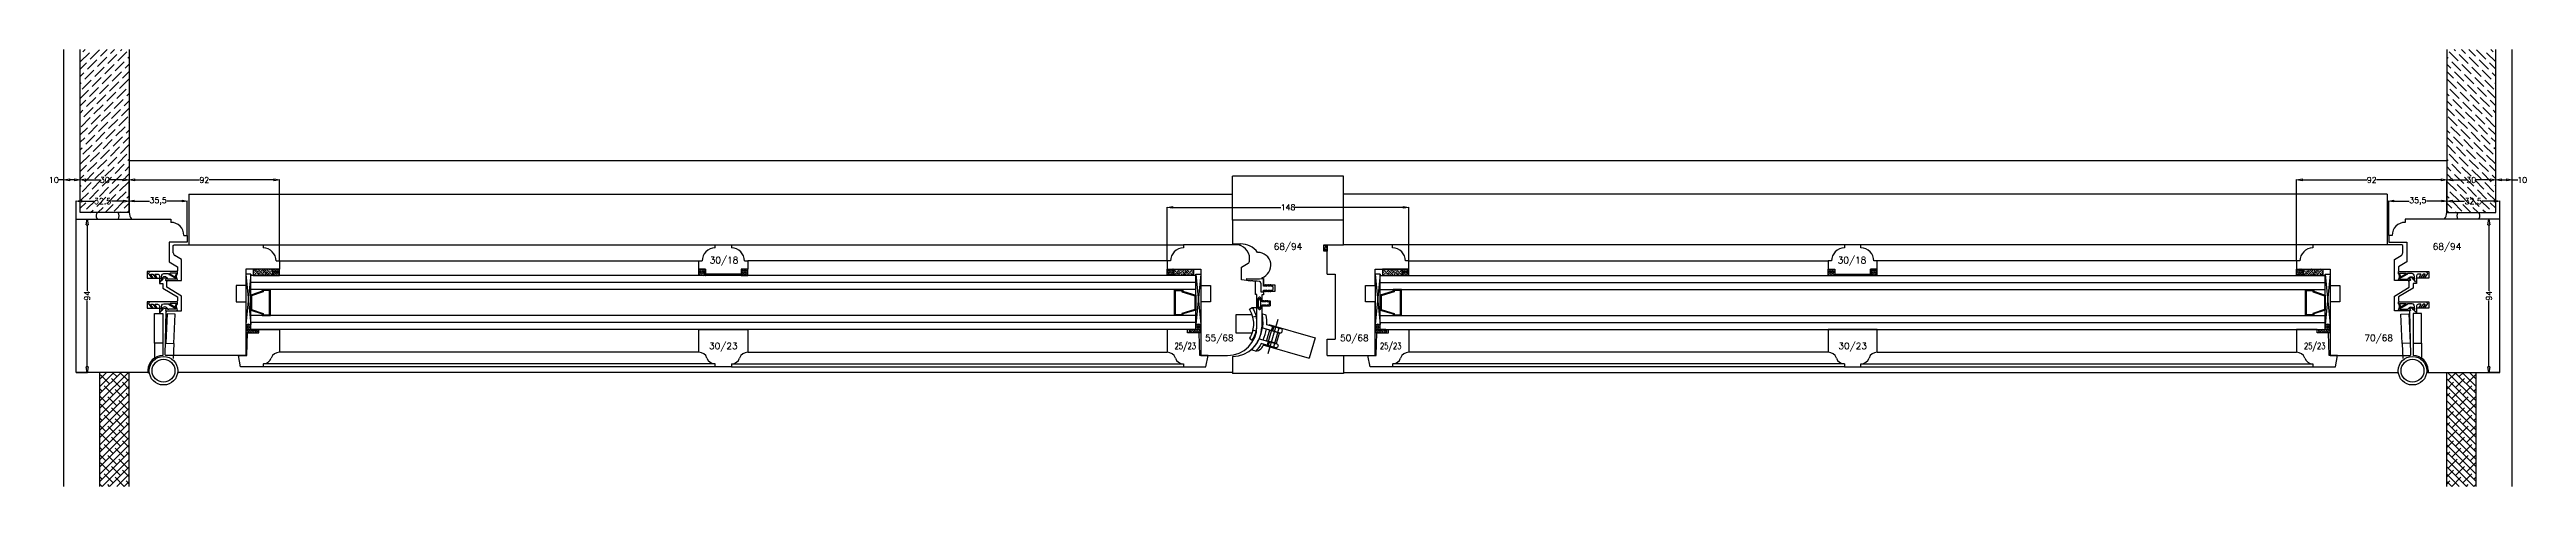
# Model space of a CAD drawing. Header units: millimetres. Extents: x 2806 to 10642, y -276 to 6064.
# Drawn here: x 5297 to 6815, y 2672 to 2940 of the extents above; entities that cross this region are included whole.
import ezdxf
from ezdxf.enums import TextEntityAlignment as Align

# ---------------------------------------------------------------- set-up
doc = ezdxf.new("R2010")
doc.units = ezdxf.units.MM
doc.linetypes.add('CACHE2', pattern=[4.7625, 3.175, -1.5875])
doc.layers.get('0').update_dxf_attribs({"color": 250})
doc.layers.add('dim', color=7, linetype='Continuous')
doc.styles.add('romans', font='romans.shx')
doc.dimstyles.new('Ech 1-1', dxfattribs={"dimtxt": 3.5, "dimasz": 3, "dimexe": 0.25, "dimexo": 0, "dimgap": 0.01, "dimtad": 0, "dimdec": 8, "dimzin": 12, "dimtxsty": 'romans', "dimblk": 'CLOSEDBLANK', "dimcen": 2.5, "dimclrd": 9, "dimclre": 9, "dimclrt": 6, "dimadec": 4, "dimazin": 3, "dimtfac": 1, "dimtdec": 8, "dimtmove": 0, "dimatfit": 3, "dimldrblk": 'CLOSEDBLANK', "dimfxl": 1, "dimarcsym": 0})
doc.dimstyles.new('ECH1-1', dxfattribs={"dimtxt": 3.5, "dimasz": 3.5, "dimexe": 0.18, "dimexo": 0, "dimgap": 0.09, "dimtad": 0, "dimdec": 4, "dimdsep": 46, "dimtxsty": 'romans', "dimblk1": 'CLOSEDBLANK', "dimblk2": 'CLOSEDBLANK', "dimsah": 1, "dimcen": 1, "dimclrd": 3, "dimclre": 3, "dimclrt": 6, "dimadec": 0, "dimazin": 0, "dimtfac": 1, "dimtdec": 4, "dimtofl": 0, "dimtmove": 0, "dimatfit": 3, "dimldrblk": 'CLOSEDBLANK', "dimfxl": 1, "dimtolj": 1, "dimtzin": 0, "dimarcsym": 0})

# ---------------------------------------------------------------- blocks, each defined once
blk = doc.blocks.new('_ClosedBlank')
at = {"color": 0, "linetype": 'ByBlock', "lineweight": -2}
for p, q in [((-1, 0.17), (0, 0)), ((-1, 0.17), (-1, -0.17)), ((0, 0), (-1, -0.17))]:
    blk.add_line(p, q, dxfattribs=at)
blk = doc.blocks.new('*D57')
at = {"layer": 'Defpoints', "color": 0, "transparency": 16777216}
for p in [(6130.3, 2843.6), (5982.3, 2810.7), (6130.3, 2806.7)]:
    blk.add_point(p, dxfattribs=at)
at = {"layer": 'dim', "color": 3, "lineweight": -2, "transparency": 16777216}
for p, q in [((5982.3, 2810.7), (5982.3, 2843.8)), ((5985.8, 2843.6), (6051.9, 2843.6)), ((6126.8, 2843.6), (6060.6, 2843.6)), ((6130.3, 2806.7), (6130.3, 2843.8))]:
    blk.add_line(p, q, dxfattribs=at)
at = {"layer": 'dim', "color": 3, "lineweight": -2, "transparency": 16777216, "xscale": 3.5, "yscale": 3.5, "zscale": 3.5, "rotation": 180}
blk.add_blockref('_ClosedBlank', (5982.3, 2843.6), dxfattribs=at)
at = {"layer": 'dim', "color": 3, "lineweight": -2, "transparency": 16777216, "xscale": 3.5, "yscale": 3.5, "zscale": 3.5}
blk.add_blockref('_ClosedBlank', (6130.3, 2843.6), dxfattribs=at)
at = {"layer": 'dim', "color": 6, "transparency": 16777216, "insert": (6056.3, 2843.6), "char_height": 3.5, "attachment_point": 5, "style": 'romans'}
blk.add_mtext('\\A1;148', dxfattribs=at)
blk = doc.blocks.new('*D8')
at = {"layer": 'Defpoints', "color": 0, "transparency": 16777216}
for p in [(5313.8, 2847.4), (5346.3, 2840.4), (5313.8, 2836.4)]:
    blk.add_point(p, dxfattribs=at)
at = {"layer": 'dim', "color": 3, "lineweight": -2, "transparency": 16777216}
for p, q in [((5313.8, 2836.4), (5313.8, 2847.6)), ((5317.3, 2847.4), (5324.6, 2847.4)), ((5342.8, 2847.4), (5335.5, 2847.4)), ((5346.3, 2840.4), (5346.3, 2847.6))]:
    blk.add_line(p, q, dxfattribs=at)
at = {"layer": 'dim', "color": 3, "lineweight": -2, "transparency": 16777216, "xscale": 3.5, "yscale": 3.5, "zscale": 3.5, "rotation": 180}
blk.add_blockref('_ClosedBlank', (5313.8, 2847.4), dxfattribs=at)
at = {"layer": 'dim', "color": 3, "lineweight": -2, "transparency": 16777216, "xscale": 3.5, "yscale": 3.5, "zscale": 3.5}
blk.add_blockref('_ClosedBlank', (5346.3, 2847.4), dxfattribs=at)
at = {"layer": 'dim', "color": 6, "transparency": 16777216, "insert": (5330, 2847.4), "char_height": 3.5, "attachment_point": 5, "style": 'romans'}
blk.add_mtext('\\A1;32.5', dxfattribs=at)
blk = doc.blocks.new('*D58')
at = {"layer": 'Defpoints', "color": 0, "transparency": 16777216}
for p in [(5346.3, 2860.4), (5316.3, 2840.4), (5346.3, 2840.4)]:
    blk.add_point(p, dxfattribs=at)
at = {"layer": 'dim', "color": 3, "lineweight": -2, "transparency": 16777216}
for p, q in [((5316.3, 2840.4), (5316.3, 2860.6)), ((5319.8, 2860.4), (5328.4, 2860.4)), ((5342.8, 2860.4), (5334.2, 2860.4)), ((5346.3, 2840.4), (5346.3, 2860.6))]:
    blk.add_line(p, q, dxfattribs=at)
at = {"layer": 'dim', "color": 3, "lineweight": -2, "transparency": 16777216, "xscale": 3.5, "yscale": 3.5, "zscale": 3.5, "rotation": 180}
blk.add_blockref('_ClosedBlank', (5316.3, 2860.4), dxfattribs=at)
at = {"layer": 'dim', "color": 3, "lineweight": -2, "transparency": 16777216, "xscale": 3.5, "yscale": 3.5, "zscale": 3.5}
blk.add_blockref('_ClosedBlank', (5346.3, 2860.4), dxfattribs=at)
at = {"layer": 'dim', "color": 6, "transparency": 16777216, "insert": (5331.3, 2860.4), "char_height": 3.5, "attachment_point": 5, "style": 'romans'}
blk.add_mtext('\\A1;30', dxfattribs=at)
blk = doc.blocks.new('*D9')
at = {"layer": 'Defpoints', "color": 0, "transparency": 16777216}
for p in [(5306.3, 2860.4), (5306.3, 2840.4), (5316.3, 2840.4)]:
    blk.add_point(p, dxfattribs=at)
at = {"layer": 'dim', "color": 3, "lineweight": -2, "transparency": 16777216}
for p, q in [((5306.3, 2860.4), (5302.8, 2860.4)), ((5306.3, 2840.4), (5306.3, 2860.6)), ((5312.8, 2860.4), (5309.8, 2860.4)), ((5316.3, 2840.4), (5316.3, 2860.6))]:
    blk.add_line(p, q, dxfattribs=at)
at = {"layer": 'dim', "color": 3, "lineweight": -2, "transparency": 16777216, "xscale": 3.5, "yscale": 3.5, "zscale": 3.5, "rotation": 180}
blk.add_blockref('_ClosedBlank', (5306.3, 2860.4), dxfattribs=at)
at = {"layer": 'dim', "color": 3, "lineweight": -2, "transparency": 16777216, "xscale": 3.5, "yscale": 3.5, "zscale": 3.5}
blk.add_blockref('_ClosedBlank', (5316.3, 2860.4), dxfattribs=at)
at = {"layer": 'dim', "color": 6, "transparency": 16777216, "insert": (5300.1, 2860.4), "char_height": 3.5, "attachment_point": 5, "style": 'romans'}
blk.add_mtext('\\A1;10', dxfattribs=at)
blk = doc.blocks.new('*D59')
at = {"layer": 'Defpoints', "color": 0, "transparency": 16777216}
for p in [(5313.8, 2836.4), (5313.8, 2742.4), (5320.5, 2742.4)]:
    blk.add_point(p, dxfattribs=at)
at = {"layer": 'dim', "color": 3, "lineweight": -2, "transparency": 16777216}
for p, q in [((5313.8, 2836.4), (5320.7, 2836.4)), ((5320.5, 2832.9), (5320.5, 2792.4)), ((5320.5, 2745.9), (5320.5, 2786.4)), ((5313.8, 2742.4), (5320.7, 2742.4))]:
    blk.add_line(p, q, dxfattribs=at)
at = {"layer": 'dim', "color": 3, "lineweight": -2, "transparency": 16777216, "xscale": 3.5, "yscale": 3.5, "zscale": 3.5}
for p, rotation in [((5320.5, 2836.4), 90), ((5320.5, 2742.4), 270)]:
    blk.add_blockref('_ClosedBlank', p, dxfattribs=dict(at, rotation=rotation))
at = {"layer": 'dim', "color": 6, "transparency": 16777216, "insert": (5320.5, 2789.4), "char_height": 3.5, "attachment_point": 5, "rotation": 90, "style": 'romans'}
blk.add_mtext('\\A1;94', dxfattribs=at)
blk = doc.blocks.new('*D10')
at = {"layer": 'Defpoints', "color": 0, "transparency": 16777216}
for p in [(5346.3, 2860.4), (5346.3, 2840.4), (5438.3, 2810.7)]:
    blk.add_point(p, dxfattribs=at)
at = {"layer": 'dim', "color": 3, "lineweight": -2, "transparency": 16777216}
for p, q in [((5346.3, 2840.4), (5346.3, 2860.6)), ((5349.8, 2860.4), (5389.4, 2860.4)), ((5434.8, 2860.4), (5395.2, 2860.4)), ((5438.3, 2810.7), (5438.3, 2860.6))]:
    blk.add_line(p, q, dxfattribs=at)
at = {"layer": 'dim', "color": 3, "lineweight": -2, "transparency": 16777216, "xscale": 3.5, "yscale": 3.5, "zscale": 3.5, "rotation": 180}
blk.add_blockref('_ClosedBlank', (5346.3, 2860.4), dxfattribs=at)
at = {"layer": 'dim', "color": 3, "lineweight": -2, "transparency": 16777216, "xscale": 3.5, "yscale": 3.5, "zscale": 3.5}
blk.add_blockref('_ClosedBlank', (5438.3, 2860.4), dxfattribs=at)
at = {"layer": 'dim', "color": 6, "transparency": 16777216, "insert": (5392.3, 2860.4), "char_height": 3.5, "attachment_point": 5, "style": 'romans'}
blk.add_mtext('\\A1;92', dxfattribs=at)
blk = doc.blocks.new('*D60')
at = {"layer": 'Defpoints', "color": 0, "transparency": 16777216}
for p in [(5346.3, 2847.4), (5346.3, 2840.4), (5381.8, 2826.4)]:
    blk.add_point(p, dxfattribs=at)
at = {"layer": 'dim', "color": 9, "lineweight": -2, "transparency": 16777216}
for p, q in [((5346.3, 2840.4), (5346.3, 2847.6)), ((5349.3, 2847.4), (5358.7, 2847.4)), ((5378.8, 2847.4), (5369.4, 2847.4)), ((5381.8, 2826.4), (5381.8, 2847.6))]:
    blk.add_line(p, q, dxfattribs=at)
at = {"layer": 'dim', "color": 9, "lineweight": -2, "transparency": 16777216, "xscale": 3, "yscale": 3, "zscale": 3, "rotation": 180}
blk.add_blockref('_ClosedBlank', (5346.3, 2847.4), dxfattribs=at)
at = {"layer": 'dim', "color": 9, "lineweight": -2, "transparency": 16777216, "xscale": 3, "yscale": 3, "zscale": 3}
blk.add_blockref('_ClosedBlank', (5381.8, 2847.4), dxfattribs=at)
at = {"layer": 'dim', "color": 6, "transparency": 16777216, "insert": (5364, 2847.4), "char_height": 3.5, "attachment_point": 5, "style": 'romans'}
blk.add_mtext('35,5', dxfattribs=at)
blk = doc.blocks.new('*D11')
at = {"layer": 'Defpoints', "color": 0, "transparency": 16777216}
for p in [(6766.3, 2840.4), (6798.8, 2847.4), (6798.8, 2836.4)]:
    blk.add_point(p, dxfattribs=at)
at = {"layer": 'dim', "color": 3, "lineweight": -2, "transparency": 16777216}
for p, q in [((6766.3, 2840.4), (6766.3, 2847.6)), ((6769.8, 2847.4), (6777.1, 2847.4)), ((6795.3, 2847.4), (6788, 2847.4)), ((6798.8, 2836.4), (6798.8, 2847.6))]:
    blk.add_line(p, q, dxfattribs=at)
at = {"layer": 'dim', "color": 3, "lineweight": -2, "transparency": 16777216, "xscale": 3.5, "yscale": 3.5, "zscale": 3.5, "rotation": 180}
blk.add_blockref('_ClosedBlank', (6766.3, 2847.4), dxfattribs=at)
at = {"layer": 'dim', "color": 3, "lineweight": -2, "transparency": 16777216, "xscale": 3.5, "yscale": 3.5, "zscale": 3.5}
blk.add_blockref('_ClosedBlank', (6798.8, 2847.4), dxfattribs=at)
at = {"layer": 'dim', "color": 6, "transparency": 16777216, "insert": (6782.5, 2847.4), "char_height": 3.5, "attachment_point": 5, "style": 'romans'}
blk.add_mtext('\\A1;32.5', dxfattribs=at)
blk = doc.blocks.new('*D61')
at = {"layer": 'Defpoints', "color": 0, "transparency": 16777216}
for p in [(6766.3, 2860.4), (6766.3, 2840.4), (6796.3, 2840.4)]:
    blk.add_point(p, dxfattribs=at)
at = {"layer": 'dim', "color": 3, "lineweight": -2, "transparency": 16777216}
for p, q in [((6766.3, 2840.4), (6766.3, 2860.6)), ((6769.8, 2860.4), (6778.4, 2860.4)), ((6792.8, 2860.4), (6784.2, 2860.4)), ((6796.3, 2840.4), (6796.3, 2860.6))]:
    blk.add_line(p, q, dxfattribs=at)
at = {"layer": 'dim', "color": 3, "lineweight": -2, "transparency": 16777216, "xscale": 3.5, "yscale": 3.5, "zscale": 3.5, "rotation": 180}
blk.add_blockref('_ClosedBlank', (6766.3, 2860.4), dxfattribs=at)
at = {"layer": 'dim', "color": 3, "lineweight": -2, "transparency": 16777216, "xscale": 3.5, "yscale": 3.5, "zscale": 3.5}
blk.add_blockref('_ClosedBlank', (6796.3, 2860.4), dxfattribs=at)
at = {"layer": 'dim', "color": 6, "transparency": 16777216, "insert": (6781.3, 2860.4), "char_height": 3.5, "attachment_point": 5, "style": 'romans'}
blk.add_mtext('\\A1;30', dxfattribs=at)
blk = doc.blocks.new('*D12')
at = {"layer": 'Defpoints', "color": 0, "transparency": 16777216}
for p in [(6806.3, 2860.4), (6796.3, 2840.4), (6806.3, 2840.4)]:
    blk.add_point(p, dxfattribs=at)
at = {"layer": 'dim', "color": 3, "lineweight": -2, "transparency": 16777216}
for p, q in [((6796.3, 2840.4), (6796.3, 2860.6)), ((6799.8, 2860.4), (6802.8, 2860.4)), ((6806.3, 2840.4), (6806.3, 2860.6)), ((6806.3, 2860.4), (6809.8, 2860.4))]:
    blk.add_line(p, q, dxfattribs=at)
at = {"layer": 'dim', "color": 3, "lineweight": -2, "transparency": 16777216, "xscale": 3.5, "yscale": 3.5, "zscale": 3.5, "rotation": 180}
blk.add_blockref('_ClosedBlank', (6796.3, 2860.4), dxfattribs=at)
at = {"layer": 'dim', "color": 3, "lineweight": -2, "transparency": 16777216, "xscale": 3.5, "yscale": 3.5, "zscale": 3.5}
blk.add_blockref('_ClosedBlank', (6806.3, 2860.4), dxfattribs=at)
at = {"layer": 'dim', "color": 6, "transparency": 16777216, "insert": (6812.5, 2860.4), "char_height": 3.5, "attachment_point": 5, "style": 'romans'}
blk.add_mtext('\\A1;10', dxfattribs=at)
blk = doc.blocks.new('*D62')
at = {"layer": 'Defpoints', "color": 0, "transparency": 16777216}
for p in [(6798.8, 2836.4), (6792.1, 2742.4), (6798.8, 2742.4)]:
    blk.add_point(p, dxfattribs=at)
at = {"layer": 'dim', "color": 3, "lineweight": -2, "transparency": 16777216}
for p, q in [((6798.8, 2836.4), (6791.9, 2836.4)), ((6792.1, 2832.9), (6792.1, 2792.4)), ((6792.1, 2745.9), (6792.1, 2786.4)), ((6798.8, 2742.4), (6791.9, 2742.4))]:
    blk.add_line(p, q, dxfattribs=at)
at = {"layer": 'dim', "color": 3, "lineweight": -2, "transparency": 16777216, "xscale": 3.5, "yscale": 3.5, "zscale": 3.5}
for p, rotation in [((6792.1, 2836.4), 90), ((6792.1, 2742.4), 270)]:
    blk.add_blockref('_ClosedBlank', p, dxfattribs=dict(at, rotation=rotation))
at = {"layer": 'dim', "color": 6, "transparency": 16777216, "insert": (6792.1, 2789.4), "char_height": 3.5, "attachment_point": 5, "rotation": 90, "style": 'romans'}
blk.add_mtext('\\A1;94', dxfattribs=at)
blk = doc.blocks.new('*D13')
at = {"layer": 'Defpoints', "color": 0, "transparency": 16777216}
for p in [(6766.3, 2860.4), (6766.3, 2840.4), (6674.3, 2810.7)]:
    blk.add_point(p, dxfattribs=at)
at = {"layer": 'dim', "color": 3, "lineweight": -2, "transparency": 16777216}
for p, q in [((6674.3, 2810.7), (6674.3, 2860.6)), ((6677.8, 2860.4), (6717.4, 2860.4)), ((6762.8, 2860.4), (6723.2, 2860.4)), ((6766.3, 2840.4), (6766.3, 2860.6))]:
    blk.add_line(p, q, dxfattribs=at)
at = {"layer": 'dim', "color": 3, "lineweight": -2, "transparency": 16777216, "xscale": 3.5, "yscale": 3.5, "zscale": 3.5, "rotation": 180}
blk.add_blockref('_ClosedBlank', (6674.3, 2860.4), dxfattribs=at)
at = {"layer": 'dim', "color": 3, "lineweight": -2, "transparency": 16777216, "xscale": 3.5, "yscale": 3.5, "zscale": 3.5}
blk.add_blockref('_ClosedBlank', (6766.3, 2860.4), dxfattribs=at)
at = {"layer": 'dim', "color": 6, "transparency": 16777216, "insert": (6720.3, 2860.4), "char_height": 3.5, "attachment_point": 5, "style": 'romans'}
blk.add_mtext('\\A1;92', dxfattribs=at)

msp = doc.modelspace()

# ---------------------------------------------------------------- linework, layer by layer
for p, q in [((5306.28495735, 2672.40943332), (5306.28495735, 2940.40943332)), ((5316.28495735, 2840.40943332), (5316.28495735, 2940.40943332)), ((5346.28495735, 2940.40943332), (5346.28495735, 2840.40943332)), ((6766.28495735, 2940.40943332), (6766.28495735, 2840.40943332)), ((6796.28495735, 2840.40943332), (6796.28495735, 2940.40943332)), ((6806.28495735, 2672.40943332), (6806.28495735, 2940.40943332)), ((5346.28495735, 2872.40943332), (6766.28495735, 2872.40943332)), ((6090.28495735, 2862.70943332), (6022.28495735, 2862.70943332)), ((6022.28495735, 2835.70943332), (6022.28495735, 2862.70943332)), ((6090.28495735, 2835.70943332), (6090.28495735, 2862.70943332)), ((5346.28495735, 2840.40943332), (5316.28495735, 2840.40943332)), ((5382.78495735, 2851.70943332), (5382.78495735, 2820.70943332)), ((5382.78495735, 2851.70943332), (6022.28495735, 2851.70943332)), ((6729.78495735, 2851.70943332), (6090.28495735, 2851.70943332)), ((6729.78495735, 2851.70943332), (6729.78495735, 2820.70943332)), ((6730.78495735, 2826.40943332), (6730.78495735, 2847.64877943)), ((6733.78495735, 2847.39877943), (6743.19162402, 2847.39877943)), ((6763.28495735, 2847.39877943), (6753.87829068, 2847.39877943)), ((6766.28495735, 2840.40943332), (6766.28495735, 2847.64877943)), ((6766.28495735, 2840.40943332), (6796.28495735, 2840.40943332)), ((5313.78495735, 2742.40943332), (5313.78495735, 2836.40943332)), ((5313.78495735, 2836.40943332), (5371.78495735, 2836.40943332)), ((5371.78495735, 2836.40943332), (5371.78495735, 2834.40943332)), ((5379.78495735, 2826.40943332), (5381.78495735, 2826.40943332)), ((5381.78495735, 2826.40943332), (5381.78495735, 2822.20943332)), ((6022.28495735, 2835.70943332), (6022.28495735, 2821.20943332)), ((6090.28495735, 2835.70943332), (6022.28495735, 2835.70943332)), ((6090.28495735, 2820.70943332), (6090.28495735, 2835.70943332)), ((6732.78495735, 2826.40943332), (6730.78495735, 2826.40943332)), ((6730.78495735, 2826.40943332), (6730.78495735, 2822.20943332)), ((6798.78495735, 2836.40943332), (6740.78495735, 2836.40943332)), ((6740.78495735, 2836.40943332), (6740.78495735, 2834.40943332)), ((6798.78495735, 2742.40943332), (6798.78495735, 2836.40943332)), ((5381.78495735, 2822.20943332), (5370.78495735, 2822.20943332)), ((5370.78495735, 2822.20943332), (5370.78495735, 2810.20943332)), ((5370.78495735, 2810.20943332), (5375.78495735, 2807.20943332)), ((5373.28495735, 2820.20943332), (5373.78495735, 2820.70943332)), ((5373.28495735, 2815.75950252), (5373.28495735, 2820.20943332)), ((5373.78495735, 2820.70943332), (5428.28495735, 2820.70943332)), ((5378.28495735, 2811.70744716), (5374.28152117, 2814.02944014)), ((5378.28495735, 2798.70943332), (5378.28495735, 2811.70744716)), ((5428.28495735, 2820.70943332), (5705.28495735, 2820.70943332)), ((5428.28495735, 2820.70943332), (5428.28495735, 2818.70943332)), ((5436.28495735, 2810.70943332), (5438.28495735, 2810.70943332)), ((5438.28495735, 2810.70943332), (5695.28495735, 2810.70943332)), ((5438.28495735, 2810.70943332), (5438.28495735, 2805.70943332)), ((5695.28495735, 2805.70943332), (5695.28495735, 2810.70943332)), ((5695.28495735, 2810.70943332), (5697.28495735, 2810.70943332)), ((5705.28495735, 2818.70943332), (5705.28495735, 2820.70943332)), ((5705.28495735, 2820.70943332), (5715.28495735, 2820.70943332)), ((5715.28495735, 2820.70943332), (5992.28495735, 2820.70943332)), ((5715.28495735, 2820.70943332), (5715.28495735, 2818.70943332)), ((5723.28495735, 2810.70943332), (5725.28495735, 2810.70943332)), ((5982.28495735, 2810.70943332), (5725.28495735, 2810.70943332)), ((5725.28495735, 2810.70943332), (5725.28495735, 2805.70943332)), ((5984.28495735, 2810.70943332), (5982.28495735, 2810.70943332)), ((5982.28495735, 2810.70943332), (5982.28495735, 2805.70943332)), ((6024.28495735, 2820.70943332), (5992.28495735, 2820.70943332)), ((5992.28495735, 2820.70943332), (5992.28495735, 2818.70943332)), ((6022.28495735, 2821.20943332), (6027.28495735, 2821.20943332)), ((6027.78495735, 2806.90943332), (6031.81394886, 2809.32682823)), ((6032.78495735, 2811.04181408), (6032.78495735, 2812.20943332)), ((6078.28495735, 2820.70943332), (6080.28495735, 2820.70943332)), ((6078.28495735, 2816.70943332), (6078.28495735, 2820.70943332)), ((6080.28495735, 2816.70943332), (6078.28495735, 2816.70943332)), ((6080.28495735, 2820.70943332), (6090.28495735, 2820.70943332)), ((6080.28495735, 2802.70943332), (6080.28495735, 2820.70943332)), ((6080.28495735, 2820.70943332), (6080.28495735, 2816.70943332)), ((6120.28495735, 2820.70943332), (6090.28495735, 2820.70943332)), ((6397.28495735, 2820.70943332), (6120.28495735, 2820.70943332)), ((6120.28495735, 2818.70943332), (6120.28495735, 2820.70943332)), ((6130.28495735, 2810.70943332), (6128.28495735, 2810.70943332)), ((6130.28495735, 2810.70943332), (6387.28495735, 2810.70943332)), ((6130.28495735, 2805.70943332), (6130.28495735, 2810.70943332)), ((6389.28495735, 2810.70943332), (6387.28495735, 2810.70943332)), ((6387.28495735, 2810.70943332), (6387.28495735, 2805.70943332)), ((6407.28495735, 2820.70943332), (6397.28495735, 2820.70943332)), ((6397.28495735, 2820.70943332), (6397.28495735, 2818.70943332)), ((6684.28495735, 2820.70943332), (6407.28495735, 2820.70943332)), ((6407.28495735, 2818.70943332), (6407.28495735, 2820.70943332)), ((6417.28495735, 2810.70943332), (6415.28495735, 2810.70943332)), ((6674.28495735, 2810.70943332), (6417.28495735, 2810.70943332)), ((6417.28495735, 2805.70943332), (6417.28495735, 2810.70943332)), ((6676.28495735, 2810.70943332), (6674.28495735, 2810.70943332)), ((6674.28495735, 2810.70943332), (6674.28495735, 2805.70943332)), ((6738.78495735, 2820.70943332), (6684.28495735, 2820.70943332)), ((6684.28495735, 2820.70943332), (6684.28495735, 2818.70943332)), ((6730.78495735, 2822.20943332), (6741.78495735, 2822.20943332)), ((6734.28495735, 2811.70744716), (6738.28839353, 2814.02944014)), ((6734.28495735, 2798.70943332), (6734.28495735, 2811.70744716)), ((6741.78495735, 2810.20943332), (6736.78495735, 2807.20943332)), ((6739.28495735, 2820.20943332), (6738.78495735, 2820.70943332)), ((6739.28495735, 2815.75950252), (6739.28495735, 2820.20943332)), ((6741.78495735, 2822.20943332), (6741.78495735, 2810.20943332)), ((5375.28495735, 2804.20943332), (5357.28495735, 2804.20943332)), ((5357.28495735, 2804.20943332), (5357.28495735, 2800.20943332)), ((5357.28495735, 2800.20943332), (5364.78495735, 2800.20943332)), ((5364.78495735, 2800.20943332), (5364.78495735, 2796.90943332)), ((5364.78495735, 2796.90943332), (5366.78495735, 2796.90943332)), ((5366.78495735, 2796.90943332), (5366.78495735, 2794.10943332)), ((5366.78495735, 2794.10943332), (5375.78495735, 2788.70943332)), ((5369.28495735, 2798.20943332), (5369.78495735, 2798.70943332)), ((5369.28495735, 2794.70944662), (5369.28495735, 2798.20943332)), ((5378.28495735, 2789.20945552), (5369.28495735, 2794.70944662)), ((5369.78495735, 2798.70943332), (5378.28495735, 2798.70943332)), ((5375.78495735, 2804.70943332), (5375.28495735, 2804.20943332)), ((5375.78495735, 2807.20943332), (5375.78495735, 2804.70943332)), ((5417.78495735, 2795.70943332), (5411.78495735, 2795.70943332)), ((5411.78495735, 2795.70943332), (5411.78495735, 2785.70943332)), ((5438.28495735, 2805.70943332), (5417.78495735, 2805.70943332)), ((5417.78495735, 2805.70943332), (5417.78495735, 2795.70943332)), ((5417.78495735, 2802.70943332), (5420.78495735, 2771.70943332)), ((5420.78495735, 2802.70943332), (5417.78495735, 2771.70943332)), ((5420.78495735, 2802.70943332), (5417.78495735, 2802.70943332)), ((5417.78495735, 2802.70943332), (5417.78495735, 2771.70943332)), ((5420.78495735, 2771.70943332), (5420.78495735, 2802.70943332)), ((5999.78495735, 2801.70943332), (5420.78495735, 2801.70943332)), ((5420.78495735, 2768.70943332), (5420.78495735, 2801.70943332)), ((5999.78495735, 2797.45943332), (5420.78495735, 2797.45943332)), ((5999.78495735, 2793.20943332), (5420.78495735, 2793.20943332)), ((5422.28495735, 2805.70943332), (5422.28495735, 2801.70943332)), ((5434.28495735, 2805.70943332), (5422.28495735, 2805.70943332)), ((5422.28495735, 2801.70943332), (5434.28495735, 2801.70943332)), ((5432.78461214, 2793.20989358), (5427.78461214, 2793.20989358)), ((5427.78461214, 2793.20989358), (5427.78461214, 2792.20989358)), ((5432.28461214, 2792.70989358), (5428.28461214, 2792.70989358)), ((5428.28461214, 2792.70989358), (5428.28461214, 2791.85435457)), ((5432.28461214, 2777.70989358), (5432.28461214, 2792.70989358)), ((5432.78461214, 2777.20989358), (5432.78461214, 2793.20989358)), ((5434.28495735, 2801.70943332), (5434.28495735, 2805.70943332)), ((5434.28495735, 2805.70943332), (5434.28495735, 2801.70943332)), ((5438.28495735, 2805.70943332), (5434.28495735, 2805.70943332)), ((5434.28495735, 2801.70943332), (5438.28495735, 2801.70943332)), ((5438.28495735, 2801.70943332), (5438.28495735, 2805.70943332)), ((5695.28495735, 2801.70943332), (5695.28495735, 2805.70943332)), ((5695.28495735, 2805.70943332), (5699.28495735, 2805.70943332)), ((5699.28495735, 2805.70943332), (5695.28495735, 2805.70943332)), ((5699.28495735, 2801.70943332), (5695.28495735, 2801.70943332)), ((5699.28495735, 2805.70943332), (5699.28495735, 2801.70943332)), ((5699.28495735, 2802.70943332), (5699.28495735, 2805.70943332)), ((5699.28495735, 2802.70943332), (5699.28495735, 2802.10943332)), ((5721.28495735, 2802.70943332), (5699.28495735, 2802.70943332)), ((5721.28495735, 2802.70943332), (5699.28495735, 2802.70943332)), ((5699.28495735, 2802.10943332), (5721.28495735, 2802.10943332)), ((5721.28495735, 2805.70943332), (5721.28495735, 2801.70943332)), ((5725.28495735, 2805.70943332), (5721.28495735, 2805.70943332)), ((5721.28495735, 2805.70943332), (5721.28495735, 2802.70943332)), ((5725.28495735, 2805.70943332), (5721.28495735, 2805.70943332)), ((5721.28495735, 2802.10943332), (5721.28495735, 2802.70943332)), ((5721.28495735, 2801.70943332), (5725.28495735, 2801.70943332)), ((5725.28495735, 2801.70943332), (5725.28495735, 2805.70943332)), ((5982.28495735, 2801.70943332), (5982.28495735, 2805.70943332)), ((5982.28495735, 2805.70943332), (5986.28495735, 2805.70943332)), ((5982.28495735, 2805.70943332), (6002.78495735, 2805.70943332)), ((5986.28495735, 2801.70943332), (5982.28495735, 2801.70943332)), ((5986.28495735, 2805.70943332), (5986.28495735, 2801.70943332)), ((5986.28495735, 2801.70943332), (5986.28495735, 2805.70943332)), ((5986.28495735, 2805.70943332), (5998.28495735, 2805.70943332)), ((5998.28495735, 2801.70943332), (5986.28495735, 2801.70943332)), ((5986.78530256, 2777.20989358), (5986.78530256, 2793.20989358)), ((5986.78530256, 2793.20989358), (5991.78530256, 2793.20989358)), ((5987.28530256, 2777.70989358), (5987.28530256, 2792.70989358)), ((5987.28530256, 2792.70989358), (5991.28530256, 2792.70989358)), ((5991.28530256, 2792.70989358), (5991.28530256, 2791.85435457)), ((5991.78530256, 2793.20989358), (5991.78530256, 2792.20989358)), ((5998.28495735, 2805.70943332), (5998.28495735, 2801.70943332)), ((5999.78495735, 2802.70943332), (6002.78495735, 2771.70943332)), ((6002.78495735, 2802.70943332), (5999.78495735, 2771.70943332)), ((5999.78495735, 2771.70943332), (5999.78495735, 2802.70943332)), ((5999.78495735, 2802.70943332), (6002.78495735, 2802.70943332)), ((5999.78495735, 2768.70943332), (5999.78495735, 2801.70943332)), ((6002.78495735, 2805.70943332), (6002.78495735, 2795.70943332)), ((6002.78495735, 2802.70943332), (6002.78495735, 2771.70943332)), ((6002.78495735, 2795.70943332), (6008.78495735, 2795.70943332)), ((6008.78495735, 2795.70943332), (6008.78495735, 2785.70943332)), ((6027.78495735, 2799.20943332), (6027.78495735, 2806.90943332)), ((6036.28495735, 2798.20943332), (6027.78495735, 2799.20943332)), ((6030.78495735, 2799.44267488), (6030.78495735, 2799.25971162)), ((6031.11124194, 2798.86656275), (6031.80494254, 2798.73649389)), ((6031.80494254, 2798.73649389), (6033.32734788, 2798.55738738)), ((6036.28495735, 2790.20943332), (6036.28495735, 2798.20943332)), ((6039.58495735, 2797.079475), (6039.58495735, 2792.10943332)), ((6040.28495735, 2800.41009124), (6040.28495735, 2800.00943332)), ((6040.28495735, 2800.00943332), (6041.28495735, 2800.00943332)), ((6041.28495735, 2800.00943332), (6041.28495735, 2796.00943332)), ((6041.28495735, 2795.20943332), (6041.28495735, 2799.90943332)), ((6041.28495735, 2796.00943332), (6048.28495735, 2796.00943332)), ((6043.5967258, 2795.20943332), (6041.28495735, 2795.20943332)), ((6041.28495735, 2791.70943332), (6041.28495735, 2792.80943332)), ((6041.28495735, 2792.80943332), (6043.5967258, 2792.80943332)), ((6042.95923398, 2796.00943332), (6042.44924053, 2796.00943332)), ((6042.44924053, 2796.00943332), (6043.5967258, 2795.20943332)), ((6043.5967258, 2792.80943332), (6042.44924053, 2792.00943332)), ((6044.34350192, 2795.20943332), (6042.95923398, 2796.00943332)), ((6042.95923398, 2792.00943332), (6044.34350192, 2792.80943332)), ((6044.28885977, 2796.00943332), (6043.90636468, 2796.00943332)), ((6043.90636468, 2796.00943332), (6044.98099374, 2795.20943332)), ((6044.98099374, 2792.80943332), (6043.90636468, 2792.00943332)), ((6045.69134176, 2795.20943332), (6044.28885977, 2796.00943332)), ((6044.28885977, 2792.00943332), (6045.69134176, 2792.80943332)), ((6044.98099374, 2795.20943332), (6044.34350192, 2795.20943332)), ((6044.34350192, 2792.80943332), (6044.98099374, 2792.80943332)), ((6045.49098719, 2796.00943332), (6045.16313426, 2796.00943332)), ((6045.16313426, 2796.00943332), (6046.18312116, 2795.20943332)), ((6046.18312116, 2792.80943332), (6045.16313426, 2792.00943332)), ((6046.61908525, 2795.3691483), (6045.49098719, 2796.00943332)), ((6045.49098719, 2792.00943332), (6046.61908525, 2792.64971834)), ((6046.18312116, 2795.20943332), (6045.69134176, 2795.20943332)), ((6045.69134176, 2792.80943332), (6046.18312116, 2792.80943332)), ((6047.28495735, 2794.00943332), (6047.21439052, 2794.49731124)), ((6047.21439052, 2793.5215554), (6047.28495735, 2794.00943332)), ((6048.28495735, 2796.00943332), (6048.28495735, 2792.00943332)), ((6080.28495735, 2802.70943332), (6085.28495735, 2802.70943332)), ((6085.28495735, 2802.70943332), (6085.28495735, 2762.70943332)), ((6103.78495735, 2785.70943332), (6103.78495735, 2795.70943332)), ((6103.78495735, 2795.70943332), (6109.78495735, 2795.70943332)), ((6109.78495735, 2795.70943332), (6109.78495735, 2805.70943332)), ((6109.78495735, 2805.70943332), (6130.28495735, 2805.70943332)), ((6112.78495735, 2802.70943332), (6109.78495735, 2771.70943332)), ((6109.78495735, 2802.70943332), (6112.78495735, 2771.70943332)), ((6112.78495735, 2802.70943332), (6109.78495735, 2802.70943332)), ((6109.78495735, 2802.70943332), (6109.78495735, 2771.70943332)), ((6112.78495735, 2771.70943332), (6112.78495735, 2802.70943332)), ((6112.78495735, 2801.70943332), (6691.78495735, 2801.70943332)), ((6112.78495735, 2768.70943332), (6112.78495735, 2801.70943332)), ((6112.78495735, 2797.45943332), (6691.78495735, 2797.45943332)), ((6112.78495735, 2793.20943332), (6691.78495735, 2793.20943332)), ((6114.28495735, 2805.70943332), (6114.28495735, 2801.70943332)), ((6126.28495735, 2805.70943332), (6114.28495735, 2805.70943332)), ((6114.28495735, 2801.70943332), (6126.28495735, 2801.70943332)), ((6125.78461214, 2793.20989358), (6120.78461214, 2793.20989358)), ((6120.78461214, 2793.20989358), (6120.78461214, 2792.20989358)), ((6125.28461214, 2792.70989358), (6121.28461214, 2792.70989358)), ((6121.28461214, 2792.70989358), (6121.28461214, 2791.85435457)), ((6125.28461214, 2777.70989358), (6125.28461214, 2792.70989358)), ((6125.78461214, 2777.20989358), (6125.78461214, 2793.20989358)), ((6126.28495735, 2805.70943332), (6126.28495735, 2801.70943332)), ((6130.28495735, 2805.70943332), (6126.28495735, 2805.70943332)), ((6126.28495735, 2801.70943332), (6126.28495735, 2805.70943332)), ((6126.28495735, 2801.70943332), (6130.28495735, 2801.70943332)), ((6130.28495735, 2801.70943332), (6130.28495735, 2805.70943332)), ((6387.28495735, 2801.70943332), (6387.28495735, 2805.70943332)), ((6387.28495735, 2805.70943332), (6391.28495735, 2805.70943332)), ((6387.28495735, 2805.70943332), (6391.28495735, 2805.70943332)), ((6391.28495735, 2801.70943332), (6387.28495735, 2801.70943332)), ((6391.28495735, 2805.70943332), (6391.28495735, 2801.70943332)), ((6391.28495735, 2805.70943332), (6391.28495735, 2802.70943332)), ((6391.28495735, 2802.10943332), (6391.28495735, 2802.70943332)), ((6391.28495735, 2802.70943332), (6413.28495735, 2802.70943332)), ((6391.28495735, 2802.70943332), (6413.28495735, 2802.70943332)), ((6413.28495735, 2802.10943332), (6391.28495735, 2802.10943332)), ((6413.28495735, 2805.70943332), (6413.28495735, 2801.70943332)), ((6417.28495735, 2805.70943332), (6413.28495735, 2805.70943332)), ((6413.28495735, 2802.70943332), (6413.28495735, 2805.70943332)), ((6413.28495735, 2805.70943332), (6417.28495735, 2805.70943332)), ((6413.28495735, 2802.70943332), (6413.28495735, 2802.10943332)), ((6413.28495735, 2801.70943332), (6417.28495735, 2801.70943332)), ((6417.28495735, 2801.70943332), (6417.28495735, 2805.70943332)), ((6674.28495735, 2801.70943332), (6674.28495735, 2805.70943332)), ((6674.28495735, 2805.70943332), (6678.28495735, 2805.70943332)), ((6674.28495735, 2805.70943332), (6694.78495735, 2805.70943332)), ((6678.28495735, 2801.70943332), (6674.28495735, 2801.70943332)), ((6678.28495735, 2801.70943332), (6678.28495735, 2805.70943332)), ((6678.28495735, 2805.70943332), (6690.28495735, 2805.70943332)), ((6678.28495735, 2805.70943332), (6678.28495735, 2801.70943332)), ((6690.28495735, 2801.70943332), (6678.28495735, 2801.70943332)), ((6679.78530256, 2777.20989358), (6679.78530256, 2793.20989358)), ((6679.78530256, 2793.20989358), (6684.78530256, 2793.20989358)), ((6680.28530256, 2777.70989358), (6680.28530256, 2792.70989358)), ((6680.28530256, 2792.70989358), (6684.28530256, 2792.70989358)), ((6684.28530256, 2792.70989358), (6684.28530256, 2791.85435457)), ((6684.78530256, 2793.20989358), (6684.78530256, 2792.20989358)), ((6690.28495735, 2805.70943332), (6690.28495735, 2801.70943332)), ((6694.78495735, 2802.70943332), (6691.78495735, 2771.70943332)), ((6691.78495735, 2802.70943332), (6694.78495735, 2771.70943332)), ((6691.78495735, 2771.70943332), (6691.78495735, 2802.70943332)), ((6691.78495735, 2802.70943332), (6694.78495735, 2802.70943332)), ((6691.78495735, 2768.70943332), (6691.78495735, 2801.70943332)), ((6694.78495735, 2805.70943332), (6694.78495735, 2795.70943332)), ((6694.78495735, 2802.70943332), (6694.78495735, 2771.70943332)), ((6694.78495735, 2795.70943332), (6700.78495735, 2795.70943332)), ((6700.78495735, 2795.70943332), (6700.78495735, 2785.70943332)), ((6742.78495735, 2798.70943332), (6734.28495735, 2798.70943332)), ((6734.28495735, 2789.20945552), (6743.28495735, 2794.70944662)), ((6736.78495735, 2807.20943332), (6736.78495735, 2804.70943332)), ((6736.78495735, 2804.70943332), (6737.28495735, 2804.20943332)), ((6745.78495735, 2794.10943332), (6736.78495735, 2788.70943332)), ((6737.28495735, 2804.20943332), (6755.28495735, 2804.20943332)), ((6743.28495735, 2798.20943332), (6742.78495735, 2798.70943332)), ((6743.28495735, 2794.70944662), (6743.28495735, 2798.20943332)), ((6747.78495735, 2796.90943332), (6745.78495735, 2796.90943332)), ((6745.78495735, 2796.90943332), (6745.78495735, 2794.10943332)), ((6755.28495735, 2800.20943332), (6747.78495735, 2800.20943332)), ((6747.78495735, 2800.20943332), (6747.78495735, 2796.90943332)), ((6755.28495735, 2804.20943332), (6755.28495735, 2800.20943332)), ((5375.28495735, 2785.70943332), (5357.28495735, 2785.70943332)), ((5357.28495735, 2785.70943332), (5357.28495735, 2781.70943332)), ((5357.28495735, 2781.70943332), (5364.78495735, 2781.70943332)), ((5361.78495735, 2760.40943332), (5361.78495735, 2778.40943332)), ((5361.78495735, 2778.40943332), (5366.78495735, 2778.40943332)), ((5364.78495735, 2781.70943332), (5364.78495735, 2778.40943332)), ((5364.78495735, 2778.40943332), (5366.78495735, 2778.40943332)), ((5366.78495735, 2778.40943332), (5366.78495735, 2760.40943332)), ((5366.78495735, 2778.40943332), (5366.78495735, 2752.70943332)), ((5368.28495735, 2753.20926386), (5368.98808676, 2779.70960278)), ((5369.50222167, 2778.34270885), (5368.61874724, 2760.36440323)), ((5368.98808676, 2779.70960278), (5369.50110318, 2780.20943332)), ((5369.50110318, 2780.20943332), (5378.28495735, 2780.20943332)), ((5374.49619545, 2778.09729928), (5369.50222167, 2778.34270885)), ((5373.61272103, 2760.11899366), (5374.49619545, 2778.09729928)), ((5375.78495735, 2786.20943332), (5375.28495735, 2785.70943332)), ((5375.78495735, 2788.70943332), (5375.78495735, 2786.20943332)), ((5378.28495735, 2780.20943332), (5378.28495735, 2789.20945552)), ((5411.78495735, 2785.70943332), (5417.78495735, 2785.70943332)), ((5417.78495735, 2785.70943332), (5417.78495735, 2752.70943332)), ((5427.78461214, 2792.20989358), (5420.78461214, 2789.7765628)), ((5420.78461214, 2789.7765628), (5420.78461214, 2780.64322436)), ((5420.78461214, 2780.64322436), (5427.78461214, 2778.20989358)), ((5428.28461214, 2791.85435457), (5421.28461214, 2789.42102378)), ((5421.28461214, 2789.42102378), (5421.28461214, 2780.99876338)), ((5421.28461214, 2780.99876338), (5428.28461214, 2778.5654326)), ((5427.78461214, 2778.20989358), (5427.78461214, 2777.20989358)), ((5428.28461214, 2778.5654326), (5428.28461214, 2777.70989358)), ((5428.28461214, 2777.70989358), (5432.28461214, 2777.70989358)), ((5991.28530256, 2777.70989358), (5987.28530256, 2777.70989358)), ((5991.28530256, 2791.85435457), (5999.28530256, 2789.42102378)), ((5999.28530256, 2780.99876338), (5991.28530256, 2778.5654326)), ((5991.28530256, 2778.5654326), (5991.28530256, 2777.70989358)), ((5991.78530256, 2792.20989358), (5999.78530256, 2789.7765628)), ((5999.78530256, 2780.64322436), (5991.78530256, 2778.20989358)), ((5991.78530256, 2778.20989358), (5991.78530256, 2777.20989358)), ((5999.28530256, 2789.42102378), (5999.28530256, 2780.99876338)), ((5999.78530256, 2789.7765628), (5999.78530256, 2780.64322436)), ((6008.78495735, 2785.70943332), (6002.78495735, 2785.70943332)), ((6002.78495735, 2785.70943332), (6002.78495735, 2752.70943332)), ((6034.28495735, 2782.2001793), (6037.28495735, 2782.2001793)), ((6037.28495735, 2790.20943332), (6036.28495735, 2790.20943332)), ((6037.28495735, 2770.70943332), (6037.28495735, 2790.20943332)), ((6039.98495735, 2791.70943332), (6041.28495735, 2791.70943332)), ((6040.53495735, 2786.20943332), (6040.26456412, 2786.20943332)), ((6040.26456412, 2783.20943332), (6040.53495735, 2783.20943332)), ((6040.28495735, 2790.00943332), (6040.28495735, 2786.20943332)), ((6041.28495735, 2790.00943332), (6040.28495735, 2790.00943332)), ((6040.28495735, 2786.20943332), (6045.28495735, 2786.20943332)), ((6040.28495735, 2783.20943332), (6040.28495735, 2770.20943332)), ((6040.28495735, 2783.20943332), (6045.28495735, 2783.20943332)), ((6040.53495735, 2785.60943332), (6040.53495735, 2786.20943332)), ((6041.81878368, 2785.60943332), (6040.53495735, 2785.60943332)), ((6040.53495735, 2783.20943332), (6040.53495735, 2783.80943332)), ((6040.53495735, 2783.80943332), (6041.81878368, 2783.80943332)), ((6041.49066482, 2786.20943332), (6040.95816973, 2786.20943332)), ((6040.95816973, 2786.20943332), (6041.81878368, 2785.60943332)), ((6041.81878368, 2783.80943332), (6040.95816973, 2783.20943332)), ((6040.95816973, 2783.20943332), (6041.49066482, 2783.20943332)), ((6041.28495735, 2792.00943332), (6041.28495735, 2790.00943332)), ((6048.28495735, 2792.00943332), (6041.28495735, 2792.00943332)), ((6042.52886578, 2785.60943332), (6041.49066482, 2786.20943332)), ((6041.49066482, 2783.20943332), (6042.52886578, 2783.80943332)), ((6043.00698464, 2783.80943332), (6042.20101285, 2783.20943332)), ((6042.20101285, 2783.20943332), (6042.63788416, 2783.20943332)), ((6042.63788416, 2786.20943332), (6042.35101285, 2786.20943332)), ((6042.35101285, 2786.20943332), (6043.00698464, 2785.60943332)), ((6042.44924053, 2792.00943332), (6042.95923398, 2792.00943332)), ((6043.00698464, 2785.60943332), (6042.52886578, 2785.60943332)), ((6042.52886578, 2783.80943332), (6043.00698464, 2783.80943332)), ((6043.68974566, 2785.60943332), (6042.63788416, 2786.20943332)), ((6042.63788416, 2783.20943332), (6043.68974566, 2783.80943332)), ((6043.68947973, 2786.20943332), (6043.29359003, 2786.20943332)), ((6043.29359003, 2786.20943332), (6044.05858021, 2785.60943332)), ((6044.05858021, 2783.80943332), (6043.29359003, 2783.20943332)), ((6043.29359003, 2783.20943332), (6043.68947973, 2783.20943332)), ((6044.53555328, 2785.72921956), (6043.68947973, 2786.20943332)), ((6043.68947973, 2783.20943332), (6044.53555328, 2783.68964708)), ((6044.05858021, 2785.60943332), (6043.68974566, 2785.60943332)), ((6043.68974566, 2783.80943332), (6044.05858021, 2783.80943332)), ((6043.90636468, 2792.00943332), (6044.28885977, 2792.00943332)), ((6045.03495735, 2784.70943332), (6044.98203223, 2785.07534176)), ((6044.98203223, 2784.34352488), (6045.03495735, 2784.70943332)), ((6045.16313426, 2792.00943332), (6045.49098719, 2792.00943332)), ((6045.28495735, 2786.20943332), (6045.28495735, 2783.20943332)), ((6109.78495735, 2785.70943332), (6103.78495735, 2785.70943332)), ((6109.78495735, 2752.70943332), (6109.78495735, 2785.70943332)), ((6120.78461214, 2792.20989358), (6112.78461214, 2789.7765628)), ((6112.78461214, 2789.7765628), (6112.78461214, 2780.64322436)), ((6112.78461214, 2780.64322436), (6120.78461214, 2778.20989358)), ((6121.28461214, 2791.85435457), (6113.28461214, 2789.42102378)), ((6113.28461214, 2789.42102378), (6113.28461214, 2780.99876338)), ((6113.28461214, 2780.99876338), (6121.28461214, 2778.5654326)), ((6120.78461214, 2778.20989358), (6120.78461214, 2777.20989358)), ((6121.28461214, 2778.5654326), (6121.28461214, 2777.70989358)), ((6121.28461214, 2777.70989358), (6125.28461214, 2777.70989358)), ((6684.28530256, 2777.70989358), (6680.28530256, 2777.70989358)), ((6684.28530256, 2791.85435457), (6691.28530256, 2789.42102378)), ((6691.28530256, 2780.99876338), (6684.28530256, 2778.5654326)), ((6684.28530256, 2778.5654326), (6684.28530256, 2777.70989358)), ((6684.78530256, 2792.20989358), (6691.78530256, 2789.7765628)), ((6691.78530256, 2780.64322436), (6684.78530256, 2778.20989358)), ((6684.78530256, 2778.20989358), (6684.78530256, 2777.20989358)), ((6691.28530256, 2789.42102378), (6691.28530256, 2780.99876338)), ((6691.78530256, 2789.7765628), (6691.78530256, 2780.64322436)), ((6700.78495735, 2785.70943332), (6694.78495735, 2785.70943332)), ((6694.78495735, 2785.70943332), (6694.78495735, 2752.70943332)), ((6734.28495735, 2780.20943332), (6734.28495735, 2789.20945552)), ((6743.06881152, 2780.20943332), (6734.28495735, 2780.20943332)), ((6736.78495735, 2788.70943332), (6736.78495735, 2786.20943332)), ((6736.78495735, 2786.20943332), (6737.28495735, 2785.70943332)), ((6737.28495735, 2785.70943332), (6755.28495735, 2785.70943332)), ((6738.07371925, 2778.09729928), (6743.06769303, 2778.34270885)), ((6738.95719368, 2760.11899366), (6738.07371925, 2778.09729928)), ((6743.06769303, 2778.34270885), (6743.95116746, 2760.36440323)), ((6743.58182794, 2779.70960278), (6743.06881152, 2780.20943332)), ((6744.28495735, 2753.20926386), (6743.58182794, 2779.70960278)), ((6747.78495735, 2778.40943332), (6745.78495735, 2778.40943332)), ((6750.78495735, 2778.40943332), (6745.78495735, 2778.40943332)), ((6745.78495735, 2778.40943332), (6745.78495735, 2760.40943332)), ((6745.78495735, 2778.40943332), (6745.78495735, 2752.70943332)), ((6755.28495735, 2781.70943332), (6747.78495735, 2781.70943332)), ((6747.78495735, 2781.70943332), (6747.78495735, 2778.40943332)), ((6750.78495735, 2760.40943332), (6750.78495735, 2778.40943332)), ((6755.28495735, 2785.70943332), (6755.28495735, 2781.70943332)), ((5417.78495735, 2771.70943332), (5420.78495735, 2771.70943332)), ((5417.78495735, 2770.70943332), (5417.78495735, 2768.70943332)), ((5417.78495735, 2768.70943332), (5420.78495735, 2768.70943332)), ((5418.28495735, 2752.70943332), (5418.78495735, 2766.70943332)), ((5424.28495735, 2768.70943332), (5418.29575691, 2768.70943332)), ((5418.29575691, 2766.70943332), (5424.28495735, 2766.70943332)), ((5418.78495735, 2766.70943332), (5425.78495735, 2766.70943332)), ((5999.78495735, 2777.20943332), (5420.78495735, 2777.20943332)), ((5999.78495735, 2772.95943332), (5420.78495735, 2772.95943332)), ((5420.78495735, 2768.70943332), (5420.78495735, 2770.70943332)), ((5999.78495735, 2768.70943332), (5420.78495735, 2768.70943332)), ((5425.78495735, 2766.70943332), (5425.78495735, 2768.70943332)), ((5425.78495735, 2768.70943332), (5438.28495735, 2768.70943332)), ((5427.78461214, 2777.20989358), (5432.78461214, 2777.20989358)), ((5438.28495735, 2768.70943332), (5438.28495735, 2754.70943332)), ((5695.28495735, 2754.70943332), (5695.28495735, 2768.70943332)), ((5695.28495735, 2768.70943332), (5725.28495735, 2768.70943332)), ((5725.28495735, 2768.70943332), (5725.28495735, 2754.70943332)), ((5994.78495735, 2768.70943332), (5982.28495735, 2768.70943332)), ((5982.28495735, 2768.70943332), (5982.28495735, 2754.70943332)), ((5991.78530256, 2777.20989358), (5986.78530256, 2777.20989358)), ((5994.78495735, 2766.70943332), (5994.78495735, 2768.70943332)), ((6001.78495735, 2766.70943332), (5994.78495735, 2766.70943332)), ((5996.28495735, 2768.70943332), (6002.27415779, 2768.70943332)), ((6002.27415779, 2766.70943332), (5996.28495735, 2766.70943332)), ((6002.78495735, 2771.70943332), (5999.78495735, 2771.70943332)), ((5999.78495735, 2768.70943332), (5999.78495735, 2770.70943332)), ((6002.78495735, 2768.70943332), (5999.78495735, 2768.70943332)), ((6002.28495735, 2752.70943332), (6001.78495735, 2766.70943332)), ((6002.78495735, 2770.70943332), (6002.78495735, 2768.70943332)), ((6034.28495735, 2762.2001793), (6035.146628, 2762.2001793)), ((6046.81339128, 2770.58146676), (6043.4843401, 2759.0524851)), ((6050.12199288, 2774.83036726), (6044.01873238, 2753.69390087)), ((6044.50289101, 2771.76906286), (6072.89231049, 2763.57147584)), ((6050.65638516, 2769.47178304), (6047.32733398, 2757.94280137)), ((6072.89231049, 2763.57147584), (6069.28583838, 2751.0817457)), ((6080.28495735, 2762.70943332), (6085.28495735, 2762.70943332)), ((6080.28495735, 2752.70943332), (6080.28495735, 2762.70943332)), ((6109.78495735, 2771.70943332), (6112.78495735, 2771.70943332)), ((6109.78495735, 2770.70943332), (6109.78495735, 2768.70943332)), ((6109.78495735, 2768.70943332), (6112.78495735, 2768.70943332)), ((6110.28495735, 2752.70943332), (6110.78495735, 2766.70943332)), ((6116.28495735, 2768.70943332), (6110.29575691, 2768.70943332)), ((6110.29575691, 2766.70943332), (6116.28495735, 2766.70943332)), ((6110.78495735, 2766.70943332), (6117.78495735, 2766.70943332)), ((6112.78495735, 2777.20943332), (6691.78495735, 2777.20943332)), ((6112.78495735, 2772.95943332), (6691.78495735, 2772.95943332)), ((6112.78495735, 2768.70943332), (6112.78495735, 2770.70943332)), ((6112.78495735, 2768.70943332), (6691.78495735, 2768.70943332)), ((6117.78495735, 2766.70943332), (6117.78495735, 2768.70943332)), ((6117.78495735, 2768.70943332), (6130.28495735, 2768.70943332)), ((6120.78461214, 2777.20989358), (6125.78461214, 2777.20989358)), ((6130.28495735, 2768.70943332), (6130.28495735, 2754.70943332)), ((6417.28495735, 2768.70943332), (6387.28495735, 2768.70943332)), ((6387.28495735, 2768.70943332), (6387.28495735, 2754.70943332)), ((6417.28495735, 2754.70943332), (6417.28495735, 2768.70943332)), ((6686.78495735, 2768.70943332), (6674.28495735, 2768.70943332)), ((6674.28495735, 2768.70943332), (6674.28495735, 2754.70943332)), ((6684.78530256, 2777.20989358), (6679.78530256, 2777.20989358)), ((6686.78495735, 2766.70943332), (6686.78495735, 2768.70943332)), ((6693.78495735, 2766.70943332), (6686.78495735, 2766.70943332)), ((6688.28495735, 2768.70943332), (6694.27415779, 2768.70943332)), ((6694.27415779, 2766.70943332), (6688.28495735, 2766.70943332)), ((6694.78495735, 2771.70943332), (6691.78495735, 2771.70943332)), ((6691.78495735, 2768.70943332), (6691.78495735, 2770.70943332)), ((6694.78495735, 2768.70943332), (6691.78495735, 2768.70943332)), ((6694.28495735, 2752.70943332), (6693.78495735, 2766.70943332)), ((6694.78495735, 2770.70943332), (6694.78495735, 2768.70943332)), ((5361.78495735, 2760.40943332), (5361.78495735, 2751.19274809)), ((5366.78495735, 2760.40943332), (5361.78495735, 2760.40943332)), ((5368.77194093, 2752.70943332), (5368.28495735, 2753.20926386)), ((5368.61874724, 2760.36440323), (5373.61272103, 2760.11899366)), ((5417.78495735, 2752.70943332), (5368.77194093, 2752.70943332)), ((5373.61272103, 2760.11899366), (5373.16034849, 2750.91341679)), ((5414.53495735, 2745.70943332), (5413.28495735, 2752.70943332)), ((5413.28495735, 2752.70943332), (5418.28495735, 2752.70943332)), ((5428.28495735, 2747.70943332), (5428.28495735, 2745.70943332)), ((5705.28495735, 2747.70943332), (5428.51805161, 2747.70943332)), ((5695.28495735, 2754.70943332), (5438.28495735, 2754.70943332)), ((5705.28495735, 2745.70943332), (5705.28495735, 2747.70943332)), ((5715.28495735, 2747.70943332), (5992.05186309, 2747.70943332)), ((5715.28495735, 2747.70943332), (5715.28495735, 2745.70943332)), ((5725.28495735, 2754.70943332), (5982.28495735, 2754.70943332)), ((5992.28495735, 2747.70943332), (5992.28495735, 2745.70943332)), ((6007.28495735, 2752.70943332), (6002.28495735, 2752.70943332)), ((6002.78495735, 2752.70943332), (6019.28495735, 2752.70943332)), ((6006.03495735, 2745.70943332), (6007.28495735, 2752.70943332)), ((6022.28495735, 2752.20943332), (6022.28495735, 2741.70943332)), ((6040.8964189, 2759.27933272), (6069.28583838, 2751.0817457)), ((6080.28495735, 2752.70943332), (6090.28495735, 2752.70943332)), ((6090.28495735, 2752.70943332), (6090.28495735, 2741.70943332)), ((6090.28495735, 2752.70943332), (6109.78495735, 2752.70943332)), ((6106.53495735, 2745.70943332), (6105.28495735, 2752.70943332)), ((6105.28495735, 2752.70943332), (6110.28495735, 2752.70943332)), ((6120.28495735, 2747.70943332), (6120.28495735, 2745.70943332)), ((6397.28495735, 2747.70943332), (6120.51805161, 2747.70943332)), ((6387.28495735, 2754.70943332), (6130.28495735, 2754.70943332)), ((6397.28495735, 2747.70943332), (6397.28495735, 2745.70943332)), ((6407.28495735, 2747.70943332), (6684.05186309, 2747.70943332)), ((6407.28495735, 2745.70943332), (6407.28495735, 2747.70943332)), ((6417.28495735, 2754.70943332), (6674.28495735, 2754.70943332)), ((6684.28495735, 2747.70943332), (6684.28495735, 2745.70943332)), ((6699.28495735, 2752.70943332), (6694.28495735, 2752.70943332)), ((6694.78495735, 2752.70943332), (6743.79797377, 2752.70943332)), ((6698.03495735, 2745.70943332), (6699.28495735, 2752.70943332)), ((6743.95116746, 2760.36440323), (6738.95719368, 2760.11899366)), ((6738.95719368, 2760.11899366), (6739.40956621, 2750.91341679)), ((6743.79797377, 2752.70943332), (6744.28495735, 2753.20926386)), ((6745.78495735, 2760.40943332), (6750.78495735, 2760.40943332)), ((6750.78495735, 2760.40943332), (6750.78495735, 2751.19274809)), ((5357.78495735, 2742.40943332), (5313.78495735, 2742.40943332)), ((5328.28495735, 2672.40943332), (5328.28495735, 2742.40943332)), ((5346.28495735, 2672.40943332), (5346.28495735, 2742.40943332)), ((5357.78495735, 2743.70943332), (5357.78495735, 2742.40943332)), ((5357.78495735, 2742.40943332), (5358.55226017, 2742.40943332)), ((6022.28495735, 2742.40943332), (5376.01765453, 2742.40943332)), ((5428.28495735, 2745.70943332), (5414.53495735, 2745.70943332)), ((5705.28495735, 2745.70943332), (5428.28495735, 2745.70943332)), ((5715.28495735, 2745.70943332), (5705.28495735, 2745.70943332)), ((5715.28495735, 2745.70943332), (5992.28495735, 2745.70943332)), ((5992.28495735, 2745.70943332), (6006.03495735, 2745.70943332)), ((6090.28495735, 2741.70943332), (6022.28495735, 2741.70943332)), ((6090.28495735, 2742.40943332), (6736.55226017, 2742.40943332)), ((6120.28495735, 2745.70943332), (6106.53495735, 2745.70943332)), ((6397.28495735, 2745.70943332), (6120.28495735, 2745.70943332)), ((6397.28495735, 2745.70943332), (6407.28495735, 2745.70943332)), ((6407.28495735, 2745.70943332), (6684.28495735, 2745.70943332)), ((6684.28495735, 2745.70943332), (6698.03495735, 2745.70943332)), ((6754.78495735, 2742.40943332), (6754.01765453, 2742.40943332)), ((6754.78495735, 2743.70943332), (6754.78495735, 2742.40943332)), ((6754.78495735, 2742.40943332), (6798.78495735, 2742.40943332)), ((6766.28495735, 2672.40943332), (6766.28495735, 2742.40943332)), ((6784.28495735, 2672.40943332), (6784.28495735, 2742.40943332))]:
    msp.add_line(p, q)
at = {"linetype": 'Continuous'}
for p, q in [((5316.28495735, 2932.87435724), (5321.87405702, 2938.46345691)), ((5316.28495735, 2928.38422918), (5320.190259, 2932.28953083)), ((5317.94519497, 2939.02472292), (5319.32990537, 2940.40943332)), ((5320.75152501, 2928.36066878), (5326.36418508, 2933.97332885)), ((5322.43532303, 2934.53459486), (5328.04798311, 2940.14725494)), ((5325.24165307, 2923.87054072), (5330.85431315, 2929.48320079)), ((5326.92545109, 2930.0444668), (5332.53811117, 2935.65712687)), ((5328.60924911, 2936.21839288), (5332.80028955, 2940.40943332)), ((5331.41557915, 2925.55433874), (5337.02823923, 2931.16699881)), ((5333.09937718, 2931.72826482), (5338.71203725, 2937.3409249)), ((5334.7831752, 2937.9021909), (5337.29041761, 2940.40943332)), ((5337.58950524, 2927.23813676), (5343.20216531, 2932.85079684)), ((5339.27330326, 2933.41206284), (5344.88596333, 2939.02472292)), ((5340.95710128, 2939.58598893), (5341.78054567, 2940.40943332)), ((5343.76343132, 2928.92193478), (5346.28495735, 2931.44346081)), ((5345.44722934, 2935.09586087), (5346.28495735, 2935.93358888)), ((6767.12268536, 2935.09586087), (6766.28495735, 2935.93358888)), ((6768.80648338, 2928.92193478), (6766.28495735, 2931.44346081)), ((6773.29661144, 2933.41206284), (6767.68395137, 2939.02472292)), ((6774.98040946, 2927.23813676), (6769.36774939, 2932.85079684)), ((6771.61281342, 2939.58598893), (6770.78936903, 2940.40943332)), ((6779.47053752, 2931.72826482), (6773.85787745, 2937.3409249)), ((6777.7867395, 2937.9021909), (6775.27949709, 2940.40943332)), ((6781.15433555, 2925.55433874), (6775.54167547, 2931.16699881)), ((6783.96066559, 2936.21839288), (6779.76962515, 2940.40943332)), ((6785.64446361, 2930.0444668), (6780.03180353, 2935.65712687)), ((6787.32826163, 2923.87054072), (6781.71560156, 2929.48320079)), ((6790.13459167, 2934.53459486), (6784.52193159, 2940.14725494)), ((6791.81838969, 2928.36066878), (6786.20572962, 2933.97332885)), ((6796.28495735, 2932.87435724), (6790.69585768, 2938.46345691)), ((6796.28495735, 2928.38422918), (6792.3796557, 2932.28953083)), ((6794.62471973, 2939.02472292), (6793.24000933, 2940.40943332)), ((5316.28495735, 2923.89410112), (5318.50646098, 2926.11560475)), ((5316.28495735, 2919.40397306), (5316.82266296, 2919.94167866)), ((5316.28495735, 2910.42371694), (5321.31279102, 2915.4515506)), ((5317.38392896, 2916.01281661), (5322.99658904, 2921.62547669)), ((5319.06772699, 2922.18674269), (5324.68038706, 2927.79940277)), ((5321.87405702, 2911.52268855), (5327.4867171, 2917.13534862)), ((5323.55785505, 2917.69661463), (5329.17051512, 2923.30927471)), ((5328.04798311, 2913.20648657), (5333.66064318, 2918.81914665)), ((5329.73178113, 2919.38041266), (5335.34444121, 2924.99307273)), ((5332.53811117, 2908.71635851), (5338.15077124, 2914.32901859)), ((5334.22190919, 2914.89028459), (5339.83456927, 2920.50294467)), ((5335.90570721, 2921.06421068), (5341.51836729, 2926.67687075)), ((5338.71203725, 2910.40015653), (5344.32469733, 2916.01281661)), ((5340.39583527, 2916.57408262), (5346.00849535, 2922.18674269)), ((5342.0796333, 2922.7480087), (5346.28495735, 2926.95333275)), ((6770.4902814, 2922.7480087), (6766.28495735, 2926.95333275)), ((6772.17407943, 2916.57408262), (6766.56141935, 2922.18674269)), ((6773.85787745, 2910.40015653), (6768.24521737, 2916.01281661)), ((6776.66420749, 2921.06421068), (6771.05154741, 2926.67687075)), ((6778.34800551, 2914.89028459), (6772.73534543, 2920.50294467)), ((6780.03180353, 2908.71635851), (6774.41914346, 2914.32901859)), ((6782.83813357, 2919.38041266), (6777.22547349, 2924.99307273)), ((6784.52193159, 2913.20648657), (6778.90927152, 2918.81914665)), ((6789.01205965, 2917.69661463), (6783.39939958, 2923.30927471)), ((6790.69585768, 2911.52268855), (6785.0831976, 2917.13534862)), ((6793.50218771, 2922.18674269), (6787.88952764, 2927.79940277)), ((6795.18598574, 2916.01281661), (6789.57332566, 2921.62547669)), ((6796.28495735, 2910.42371694), (6791.25712368, 2915.4515506)), ((6796.28495735, 2923.89410112), (6794.06345372, 2926.11560475)), ((6796.28495735, 2919.40397306), (6795.74725174, 2919.94167866)), ((5316.28495735, 2905.93358888), (5319.62899299, 2909.27762452)), ((5316.28495735, 2901.44346081), (5317.94519497, 2903.10369844)), ((5318.50646098, 2899.17483638), (5324.11912105, 2904.78749646)), ((5320.190259, 2905.34876247), (5325.80291908, 2910.96142254)), ((5322.99658904, 2894.68470832), (5328.60924911, 2900.2973684)), ((5324.68038706, 2900.85863441), (5330.29304714, 2906.47129448)), ((5326.36418508, 2907.03256049), (5331.97684516, 2912.64522056)), ((5329.17051512, 2896.36850634), (5334.7831752, 2901.98116642)), ((5330.85431315, 2902.54243243), (5336.46697322, 2908.1550925)), ((5335.34444121, 2898.05230437), (5340.95710128, 2903.66496444)), ((5337.02823923, 2904.22623045), (5342.6408993, 2909.83889053)), ((5339.83456927, 2893.56217631), (5345.44722934, 2899.17483638)), ((5341.51836729, 2899.73610239), (5346.28495735, 2904.50269245)), ((5343.20216531, 2905.91002847), (5346.28495735, 2908.99282051)), ((5344.88596333, 2912.08395456), (5346.28495735, 2913.48294857)), ((6767.68395137, 2912.08395456), (6766.28495735, 2913.48294857)), ((6769.36774939, 2905.91002847), (6766.28495735, 2908.99282051)), ((6771.05154741, 2899.73610239), (6766.28495735, 2904.50269245)), ((6772.73534543, 2893.56217631), (6767.12268536, 2899.17483638)), ((6775.54167547, 2904.22623045), (6769.9290154, 2909.83889053)), ((6777.22547349, 2898.05230437), (6771.61281342, 2903.66496444)), ((6781.71560156, 2902.54243243), (6776.10294148, 2908.1550925)), ((6783.39939958, 2896.36850634), (6777.7867395, 2901.98116642)), ((6786.20572962, 2907.03256049), (6780.59306954, 2912.64522056)), ((6787.88952764, 2900.85863441), (6782.27686756, 2906.47129448)), ((6789.57332566, 2894.68470832), (6783.96066559, 2900.2973684)), ((6792.3796557, 2905.34876247), (6786.76699562, 2910.96142254)), ((6794.06345372, 2899.17483638), (6788.45079365, 2904.78749646)), ((6796.28495735, 2905.93358888), (6792.94092171, 2909.27762452)), ((6796.28495735, 2901.44346081), (6794.62471973, 2903.10369844)), ((5316.28495735, 2887.97307663), (5320.75152501, 2892.43964429)), ((5316.28495735, 2883.48294857), (5319.06772699, 2886.26571821)), ((5316.82266296, 2893.0009103), (5322.43532303, 2898.61357038)), ((5319.62899299, 2882.33685616), (5325.24165307, 2887.94951623)), ((5321.31279102, 2888.51078224), (5326.92545109, 2894.12344231)), ((5325.80291908, 2884.02065418), (5331.41557915, 2889.63331425)), ((5327.4867171, 2890.19458026), (5333.09937718, 2895.80724034)), ((5330.29304714, 2879.53052612), (5335.90570721, 2885.14318619)), ((5331.97684516, 2885.7044522), (5337.58950524, 2891.31711228)), ((5333.66064318, 2891.87837828), (5339.27330326, 2897.49103836)), ((5336.46697322, 2881.21432414), (5342.0796333, 2886.82698422)), ((5338.15077124, 2887.38825022), (5343.76343132, 2893.0009103)), ((5342.6408993, 2882.89812216), (5346.28495735, 2886.54218021)), ((5344.32469733, 2889.07204825), (5346.28495735, 2891.03230827)), ((5346.00849535, 2895.24597433), (5346.28495735, 2895.52243633)), ((6766.56141935, 2895.24597433), (6766.28495735, 2895.52243633)), ((6768.24521737, 2889.07204825), (6766.28495735, 2891.03230827)), ((6769.9290154, 2882.89812216), (6766.28495735, 2886.54218021)), ((6774.41914346, 2887.38825022), (6768.80648338, 2893.0009103)), ((6776.10294148, 2881.21432414), (6770.4902814, 2886.82698422)), ((6778.90927152, 2891.87837828), (6773.29661144, 2897.49103836)), ((6780.59306954, 2885.7044522), (6774.98040946, 2891.31711228)), ((6782.27686756, 2879.53052612), (6776.66420749, 2885.14318619)), ((6785.0831976, 2890.19458026), (6779.47053752, 2895.80724034)), ((6786.76699562, 2884.02065418), (6781.15433555, 2889.63331425)), ((6791.25712368, 2888.51078224), (6785.64446361, 2894.12344231)), ((6792.94092171, 2882.33685616), (6787.32826163, 2887.94951623)), ((6795.74725174, 2893.0009103), (6790.13459167, 2898.61357038)), ((6796.28495735, 2887.97307663), (6791.81838969, 2892.43964429)), ((6796.28495735, 2883.48294857), (6793.50218771, 2886.26571821)), ((5316.28495735, 2878.99282051), (5317.38392896, 2880.09179213)), ((5316.28495735, 2870.01256439), (5321.87405702, 2875.60166406)), ((5316.28495735, 2865.52243633), (5320.190259, 2869.42773798)), ((5317.94519497, 2876.16293007), (5323.55785505, 2881.77559015)), ((5320.75152501, 2865.49887593), (5326.36418508, 2871.111536)), ((5322.43532303, 2871.67280201), (5328.04798311, 2877.28546209)), ((5324.11912105, 2877.8467281), (5329.73178113, 2883.45938817)), ((5326.92545109, 2867.18267395), (5332.53811117, 2872.79533403)), ((5328.60924911, 2873.35660003), (5334.22190919, 2878.96926011)), ((5333.09937718, 2868.86647197), (5338.71203725, 2874.47913205)), ((5334.7831752, 2875.04039806), (5340.39583527, 2880.65305813)), ((5337.58950524, 2864.37634391), (5343.20216531, 2869.98900399)), ((5339.27330326, 2870.55027), (5344.88596333, 2876.16293007)), ((5340.95710128, 2876.72419608), (5346.28495735, 2882.05205215)), ((5343.76343132, 2866.06014194), (5346.28495735, 2868.58166797)), ((5345.44722934, 2872.23406802), (5346.28495735, 2873.07179603)), ((6771.61281342, 2876.72419608), (6766.28495735, 2882.05205215)), ((6767.12268536, 2872.23406802), (6766.28495735, 2873.07179603)), ((6768.80648338, 2866.06014194), (6766.28495735, 2868.58166797)), ((6773.29661144, 2870.55027), (6767.68395137, 2876.16293007)), ((6774.98040946, 2864.37634391), (6769.36774939, 2869.98900399)), ((6777.7867395, 2875.04039806), (6772.17407943, 2880.65305813)), ((6779.47053752, 2868.86647197), (6773.85787745, 2874.47913205)), ((6783.96066559, 2873.35660003), (6778.34800551, 2878.96926011)), ((6785.64446361, 2867.18267395), (6780.03180353, 2872.79533403)), ((6788.45079365, 2877.8467281), (6782.83813357, 2883.45938817)), ((6790.13459167, 2871.67280201), (6784.52193159, 2877.28546209)), ((6791.81838969, 2865.49887593), (6786.20572962, 2871.111536)), ((6794.62471973, 2876.16293007), (6789.01205965, 2881.77559015)), ((6796.28495735, 2870.01256439), (6790.69585768, 2875.60166406)), ((6796.28495735, 2865.52243633), (6792.3796557, 2869.42773798)), ((6796.28495735, 2878.99282051), (6795.18598574, 2880.09179213)), ((5316.28495735, 2861.03230827), (5318.50646098, 2863.2538119)), ((5316.28495735, 2856.54218021), (5316.82266296, 2857.07988582)), ((5317.38392896, 2853.15102376), (5322.99658904, 2858.76368384)), ((5319.06772699, 2859.32494985), (5324.68038706, 2864.93760992)), ((5321.87405702, 2848.6608957), (5327.4867171, 2854.27355578)), ((5323.55785505, 2854.83482178), (5329.17051512, 2860.44748186)), ((5325.24165307, 2861.00874787), (5330.85431315, 2866.62140794)), ((5328.04798311, 2850.34469372), (5333.66064318, 2855.9573538)), ((5329.73178113, 2856.51861981), (5335.34444121, 2862.13127988)), ((5331.41557915, 2862.69254589), (5337.02823923, 2868.30520597)), ((5334.22190919, 2852.02849175), (5339.83456927, 2857.64115182)), ((5335.90570721, 2858.20241783), (5341.51836729, 2863.81507791)), ((5340.39583527, 2853.71228977), (5346.00849535, 2859.32494985)), ((5342.0796333, 2859.88621585), (5346.28495735, 2864.09153991)), ((6770.4902814, 2859.88621585), (6766.28495735, 2864.09153991)), ((6772.17407943, 2853.71228977), (6766.56141935, 2859.32494985)), ((6776.66420749, 2858.20241783), (6771.05154741, 2863.81507791)), ((6778.34800551, 2852.02849175), (6772.73534543, 2857.64115182)), ((6781.15433555, 2862.69254589), (6775.54167547, 2868.30520597)), ((6782.83813357, 2856.51861981), (6777.22547349, 2862.13127988)), ((6784.52193159, 2850.34469372), (6778.90927152, 2855.9573538)), ((6787.32826163, 2861.00874787), (6781.71560156, 2866.62140794)), ((6789.01205965, 2854.83482178), (6783.39939958, 2860.44748186)), ((6790.69585768, 2848.6608957), (6785.0831976, 2854.27355578)), ((6793.50218771, 2859.32494985), (6787.88952764, 2864.93760992)), ((6795.18598574, 2853.15102376), (6789.57332566, 2858.76368384)), ((6796.28495735, 2861.03230827), (6794.06345372, 2863.2538119)), ((6796.28495735, 2856.54218021), (6795.74725174, 2857.07988582)), ((5316.28495735, 2847.56192409), (5321.31279102, 2852.58975775)), ((5316.28495735, 2843.07179603), (5319.62899299, 2846.41583167)), ((5320.190259, 2842.48696962), (5325.80291908, 2848.09962969)), ((5322.60285076, 2840.40943332), (5324.11912105, 2841.92570361)), ((5326.36418508, 2844.17076764), (5331.97684516, 2849.78342772)), ((5327.09297882, 2840.40943332), (5330.29304714, 2843.60950163)), ((5331.58310688, 2840.40943332), (5336.46697322, 2845.29329966)), ((5332.53811117, 2845.85456566), (5338.15077124, 2851.46722574)), ((5337.02823923, 2841.3644376), (5342.6408993, 2846.97709768)), ((5338.71203725, 2847.53836369), (5344.32469733, 2853.15102376)), ((5340.56336301, 2840.40943332), (5340.95710128, 2840.8031716)), ((5343.20216531, 2843.04823563), (5346.28495735, 2846.13102766)), ((5344.88596333, 2849.22216171), (5346.28495735, 2850.62115573)), ((5345.05349107, 2840.40943332), (5346.28495735, 2841.6408996)), ((6767.68395137, 2849.22216171), (6766.28495735, 2850.62115573)), ((6769.36774939, 2843.04823563), (6766.28495735, 2846.13102766)), ((6767.51642363, 2840.40943332), (6766.28495735, 2841.6408996)), ((6773.85787745, 2847.53836369), (6768.24521737, 2853.15102376)), ((6775.54167547, 2841.3644376), (6769.9290154, 2846.97709768)), ((6772.00655169, 2840.40943332), (6771.61281342, 2840.8031716)), ((6780.03180353, 2845.85456566), (6774.41914346, 2851.46722574)), ((6780.98680782, 2840.40943332), (6776.10294148, 2845.29329966)), ((6786.20572962, 2844.17076764), (6780.59306954, 2849.78342772)), ((6785.47693588, 2840.40943332), (6782.27686756, 2843.60950163)), ((6792.3796557, 2842.48696962), (6786.76699562, 2848.09962969)), ((6789.96706394, 2840.40943332), (6788.45079365, 2841.92570361)), ((6796.28495735, 2847.56192409), (6791.25712368, 2852.58975775)), ((6796.28495735, 2843.07179603), (6792.94092171, 2846.41583167)), ((6078.28495735, 2820.05241594), (6078.94197473, 2820.70943332)), ((6078.28495735, 2818.25636472), (6080.28495735, 2820.25636472)), ((6078.28495735, 2819.15438994), (6078.39825581, 2819.2676884)), ((6078.28495735, 2817.35833872), (6079.29628142, 2818.36966279)), ((6078.53407718, 2816.70943332), (6080.28495735, 2818.46031349)), ((6078.84726861, 2819.71670121), (6079.84000073, 2820.70943332)), ((6079.43210318, 2816.70943332), (6080.19430703, 2817.47163718)), ((6079.74529423, 2818.81867559), (6080.28495735, 2819.35833872)), ((5422.28495735, 2803.061562), (5423.63708603, 2801.70943332)), ((5422.28495735, 2801.71452358), (5422.29004761, 2801.70943332)), ((5422.33116287, 2805.70943332), (5426.33116287, 2801.70943332)), ((5422.38578283, 2804.30777494), (5423.05930204, 2803.63425573)), ((5423.39606164, 2803.29749612), (5424.06958085, 2802.62397692)), ((5423.73282125, 2805.65481336), (5424.40634046, 2804.98129415)), ((5424.40634046, 2802.28721731), (5424.98412445, 2801.70943332)), ((5424.74310006, 2804.64453454), (5425.41661927, 2803.97101533)), ((5425.0252397, 2805.70943332), (5429.0252397, 2801.70943332)), ((5425.75337887, 2803.63425573), (5426.42689808, 2802.96073652)), ((5426.37227812, 2805.70943332), (5426.76365769, 2805.31805375)), ((5426.76365769, 2802.62397692), (5427.4371769, 2801.95045771)), ((5427.10041729, 2804.98129415), (5427.7739365, 2804.30777494)), ((5427.71931654, 2805.70943332), (5431.71931654, 2801.70943332)), ((5428.11069611, 2803.97101533), (5428.78421531, 2803.29749612)), ((5429.06635496, 2805.70943332), (5429.12097492, 2805.65481336)), ((5429.12097492, 2802.96073652), (5429.79449413, 2802.28721731)), ((5429.45773452, 2805.31805375), (5430.13125373, 2804.64453454)), ((5430.13125373, 2801.95045771), (5430.37227812, 2801.70943332)), ((5430.41339337, 2805.70943332), (5434.28495735, 2801.83786934)), ((5430.46801334, 2804.30777494), (5431.14153255, 2803.63425573)), ((5431.47829215, 2803.29749612), (5432.15181136, 2802.62397692)), ((5431.81505176, 2805.65481336), (5432.48857096, 2804.98129415)), ((5432.48857096, 2802.28721731), (5433.06635496, 2801.70943332)), ((5432.82533057, 2804.64453454), (5433.49884978, 2803.97101533)), ((5433.10747021, 2805.70943332), (5434.28495735, 2804.53194618)), ((5433.83560938, 2803.63425573), (5434.28495735, 2803.18490776)), ((5434.28495735, 2804.75712291), (5434.77853628, 2805.25070183)), ((5434.28495735, 2804.66665002), (5434.77853628, 2804.1730711)), ((5434.28495735, 2803.27538065), (5434.77853628, 2803.76895957)), ((5434.28495735, 2803.18490776), (5434.77853628, 2802.69132884)), ((5434.28495735, 2801.79363839), (5434.77853628, 2802.28721731)), ((5434.72391631, 2805.70943332), (5434.77853628, 2805.65481336)), ((5434.98059204, 2805.45275759), (5435.23726776, 2805.70943332)), ((5434.98059204, 2805.45275759), (5435.51940741, 2804.91394223)), ((5434.98059204, 2803.97101533), (5435.51940741, 2804.5098307)), ((5434.98059204, 2803.97101533), (5435.51940741, 2803.43219997)), ((5434.98059204, 2802.48927307), (5435.51940741, 2803.02808844)), ((5434.98059204, 2802.48927307), (5435.51940741, 2801.95045771)), ((5435.72146317, 2804.71188646), (5436.26027854, 2805.25070183)), ((5435.72146317, 2804.71188646), (5436.26027854, 2804.1730711)), ((5435.72146317, 2803.2301442), (5436.26027854, 2803.76895957)), ((5435.72146317, 2803.2301442), (5436.26027854, 2802.69132884)), ((5435.72146317, 2801.74840194), (5436.26027854, 2802.28721731)), ((5435.72146317, 2801.74840194), (5435.76043179, 2801.70943332)), ((5436.20565857, 2805.70943332), (5436.26027854, 2805.65481336)), ((5436.4623343, 2805.45275759), (5436.71901002, 2805.70943332)), ((5436.4623343, 2805.45275759), (5437.00114967, 2804.91394223)), ((5436.4623343, 2803.97101533), (5437.00114967, 2804.5098307)), ((5436.4623343, 2803.97101533), (5437.00114967, 2803.43219997)), ((5436.4623343, 2802.48927307), (5437.00114967, 2803.02808844)), ((5436.4623343, 2802.48927307), (5437.00114967, 2801.95045771)), ((5437.20320543, 2804.71188646), (5437.7420208, 2805.25070183)), ((5437.20320543, 2804.71188646), (5437.7420208, 2804.1730711)), ((5437.20320543, 2803.2301442), (5437.7420208, 2803.76895957)), ((5437.20320543, 2803.2301442), (5437.7420208, 2802.69132884)), ((5437.20320543, 2801.74840194), (5437.7420208, 2802.28721731)), ((5437.20320543, 2801.74840194), (5437.24217405, 2801.70943332)), ((5437.68740083, 2805.70943332), (5437.7420208, 2805.65481336)), ((5437.94407656, 2805.45275759), (5438.20075228, 2805.70943332)), ((5437.94407656, 2805.45275759), (5438.28495735, 2805.1118768)), ((5437.94407656, 2803.97101533), (5438.28495735, 2804.31189613)), ((5437.94407656, 2803.97101533), (5438.28495735, 2803.63013454)), ((5437.94407656, 2802.48927307), (5438.28495735, 2802.83015387)), ((5437.94407656, 2802.48927307), (5438.28495735, 2802.14839228)), ((5695.28495735, 2805.67369104), (5695.30383504, 2805.65481336)), ((5695.28495735, 2805.23182415), (5695.30383504, 2805.25070183)), ((5695.28495735, 2804.19194878), (5695.30383504, 2804.1730711)), ((5695.28495735, 2803.75008189), (5695.30383504, 2803.76895957)), ((5695.28495735, 2802.71020652), (5695.30383504, 2802.69132884)), ((5695.28495735, 2802.26833963), (5695.30383504, 2802.28721731)), ((5695.5058908, 2805.45275759), (5695.76256652, 2805.70943332)), ((5695.5058908, 2805.45275759), (5696.04470617, 2804.91394223)), ((5695.5058908, 2803.97101533), (5696.04470617, 2804.5098307)), ((5695.5058908, 2803.97101533), (5696.04470617, 2803.43219997)), ((5695.5058908, 2802.48927307), (5696.04470617, 2803.02808844)), ((5695.5058908, 2802.48927307), (5696.04470617, 2801.95045771)), ((5696.24676193, 2804.71188646), (5696.7855773, 2805.25070183)), ((5696.24676193, 2804.71188646), (5696.7855773, 2804.1730711)), ((5696.24676193, 2803.2301442), (5696.7855773, 2803.76895957)), ((5696.24676193, 2803.2301442), (5696.7855773, 2802.69132884)), ((5696.24676193, 2801.74840194), (5696.7855773, 2802.28721731)), ((5696.24676193, 2801.74840194), (5696.28573055, 2801.70943332)), ((5696.73095733, 2805.70943332), (5696.7855773, 2805.65481336)), ((5696.98763306, 2805.45275759), (5697.24430878, 2805.70943332)), ((5696.98763306, 2805.45275759), (5697.52644843, 2804.91394223)), ((5696.98763306, 2803.97101533), (5697.52644843, 2804.5098307)), ((5696.98763306, 2803.97101533), (5697.52644843, 2803.43219997)), ((5696.98763306, 2802.48927307), (5697.52644843, 2803.02808844)), ((5696.98763306, 2802.48927307), (5697.52644843, 2801.95045771)), ((5697.72850419, 2804.71188646), (5698.26731956, 2805.25070183)), ((5697.72850419, 2804.71188646), (5698.26731956, 2804.1730711)), ((5697.72850419, 2803.2301442), (5698.26731956, 2803.76895957)), ((5697.72850419, 2803.2301442), (5698.26731956, 2802.69132884)), ((5697.72850419, 2801.74840194), (5698.26731956, 2802.28721731)), ((5697.72850419, 2801.74840194), (5697.76747281, 2801.70943332)), ((5698.21269959, 2805.70943332), (5698.26731956, 2805.65481336)), ((5698.46937532, 2805.45275759), (5698.72605104, 2805.70943332)), ((5698.46937532, 2805.45275759), (5699.00819069, 2804.91394223)), ((5698.46937532, 2803.97101533), (5699.00819069, 2804.5098307)), ((5698.46937532, 2803.97101533), (5699.00819069, 2803.43219997)), ((5698.46937532, 2802.48927307), (5699.00819069, 2803.02808844)), ((5698.46937532, 2802.48927307), (5699.00819069, 2801.95045771)), ((5699.21024645, 2804.71188646), (5699.28495735, 2804.78659737)), ((5699.21024645, 2804.71188646), (5699.28495735, 2804.63717556)), ((5699.21024645, 2803.2301442), (5699.28495735, 2803.30485511)), ((5699.21024645, 2803.2301442), (5699.28495735, 2803.1554333)), ((5699.21024645, 2801.74840194), (5699.28495735, 2801.82311285)), ((5699.21024645, 2801.74840194), (5699.24921507, 2801.70943332)), ((5721.35966825, 2804.71188646), (5721.28495735, 2804.78659737)), ((5721.35966825, 2804.71188646), (5721.28495735, 2804.63717556)), ((5721.35966825, 2803.2301442), (5721.28495735, 2803.30485511)), ((5721.35966825, 2803.2301442), (5721.28495735, 2803.1554333)), ((5721.35966825, 2801.74840194), (5721.28495735, 2801.82311285)), ((5721.35966825, 2801.74840194), (5721.32069963, 2801.70943332)), ((5722.10053938, 2805.45275759), (5721.56172401, 2804.91394223)), ((5722.10053938, 2803.97101533), (5721.56172401, 2804.5098307)), ((5722.10053938, 2803.97101533), (5721.56172401, 2803.43219997)), ((5722.10053938, 2802.48927307), (5721.56172401, 2803.02808844)), ((5722.10053938, 2802.48927307), (5721.56172401, 2801.95045771)), ((5722.10053938, 2805.45275759), (5721.84386366, 2805.70943332)), ((5722.35721511, 2805.70943332), (5722.30259514, 2805.65481336)), ((5722.84141051, 2804.71188646), (5722.30259514, 2805.25070183)), ((5722.84141051, 2804.71188646), (5722.30259514, 2804.1730711)), ((5722.84141051, 2803.2301442), (5722.30259514, 2803.76895957)), ((5722.84141051, 2803.2301442), (5722.30259514, 2802.69132884)), ((5722.84141051, 2801.74840194), (5722.30259514, 2802.28721731)), ((5722.84141051, 2801.74840194), (5722.80244189, 2801.70943332)), ((5723.58228164, 2805.45275759), (5723.04346627, 2804.91394223)), ((5723.58228164, 2803.97101533), (5723.04346627, 2804.5098307)), ((5723.58228164, 2803.97101533), (5723.04346627, 2803.43219997)), ((5723.58228164, 2802.48927307), (5723.04346627, 2803.02808844)), ((5723.58228164, 2802.48927307), (5723.04346627, 2801.95045771)), ((5723.58228164, 2805.45275759), (5723.32560592, 2805.70943332)), ((5723.83895737, 2805.70943332), (5723.7843374, 2805.65481336)), ((5724.32315277, 2804.71188646), (5723.7843374, 2805.25070183)), ((5724.32315277, 2804.71188646), (5723.7843374, 2804.1730711)), ((5724.32315277, 2803.2301442), (5723.7843374, 2803.76895957)), ((5724.32315277, 2803.2301442), (5723.7843374, 2802.69132884)), ((5724.32315277, 2801.74840194), (5723.7843374, 2802.28721731)), ((5724.32315277, 2801.74840194), (5724.28418415, 2801.70943332)), ((5725.0640239, 2805.45275759), (5724.52520853, 2804.91394223)), ((5725.0640239, 2803.97101533), (5724.52520853, 2804.5098307)), ((5725.0640239, 2803.97101533), (5724.52520853, 2803.43219997)), ((5725.0640239, 2802.48927307), (5724.52520853, 2803.02808844)), ((5725.0640239, 2802.48927307), (5724.52520853, 2801.95045771)), ((5725.0640239, 2805.45275759), (5724.80734818, 2805.70943332)), ((5725.28495735, 2805.67369104), (5725.26607966, 2805.65481336)), ((5725.28495735, 2805.23182415), (5725.26607966, 2805.25070183)), ((5725.28495735, 2804.19194878), (5725.26607966, 2804.1730711)), ((5725.28495735, 2803.75008189), (5725.26607966, 2803.76895957)), ((5725.28495735, 2802.71020652), (5725.26607966, 2802.69132884)), ((5725.28495735, 2802.26833963), (5725.26607966, 2802.28721731)), ((5982.62583814, 2805.45275759), (5982.28495735, 2805.1118768)), ((5982.62583814, 2803.97101533), (5982.28495735, 2804.31189613)), ((5982.62583814, 2803.97101533), (5982.28495735, 2803.63013454)), ((5982.62583814, 2802.48927307), (5982.28495735, 2802.83015387)), ((5982.62583814, 2802.48927307), (5982.28495735, 2802.14839228)), ((5982.62583814, 2805.45275759), (5982.36916242, 2805.70943332)), ((5982.88251387, 2805.70943332), (5982.8278939, 2805.65481336)), ((5983.36670927, 2804.71188646), (5982.8278939, 2805.25070183)), ((5983.36670927, 2804.71188646), (5982.8278939, 2804.1730711)), ((5983.36670927, 2803.2301442), (5982.8278939, 2803.76895957)), ((5983.36670927, 2803.2301442), (5982.8278939, 2802.69132884)), ((5983.36670927, 2801.74840194), (5982.8278939, 2802.28721731)), ((5983.36670927, 2801.74840194), (5983.32774065, 2801.70943332)), ((5984.1075804, 2805.45275759), (5983.56876503, 2804.91394223)), ((5984.1075804, 2803.97101533), (5983.56876503, 2804.5098307)), ((5984.1075804, 2803.97101533), (5983.56876503, 2803.43219997)), ((5984.1075804, 2802.48927307), (5983.56876503, 2803.02808844)), ((5984.1075804, 2802.48927307), (5983.56876503, 2801.95045771)), ((5984.1075804, 2805.45275759), (5983.85090468, 2805.70943332)), ((5984.36425613, 2805.70943332), (5984.30963616, 2805.65481336)), ((5984.84845153, 2804.71188646), (5984.30963616, 2805.25070183)), ((5984.84845153, 2804.71188646), (5984.30963616, 2804.1730711)), ((5984.84845153, 2803.2301442), (5984.30963616, 2803.76895957)), ((5984.84845153, 2803.2301442), (5984.30963616, 2802.69132884)), ((5984.84845153, 2801.74840194), (5984.30963616, 2802.28721731)), ((5984.84845153, 2801.74840194), (5984.80948291, 2801.70943332)), ((5985.58932266, 2805.45275759), (5985.05050729, 2804.91394223)), ((5985.58932266, 2803.97101533), (5985.05050729, 2804.5098307)), ((5985.58932266, 2803.97101533), (5985.05050729, 2803.43219997)), ((5985.58932266, 2802.48927307), (5985.05050729, 2803.02808844)), ((5985.58932266, 2802.48927307), (5985.05050729, 2801.95045771)), ((5985.58932266, 2805.45275759), (5985.33264694, 2805.70943332)), ((5985.84599839, 2805.70943332), (5985.79137842, 2805.65481336)), ((5986.28495735, 2804.75712291), (5985.79137842, 2805.25070183)), ((5986.28495735, 2804.66665002), (5985.79137842, 2804.1730711)), ((5986.28495735, 2803.27538065), (5985.79137842, 2803.76895957)), ((5986.28495735, 2803.18490776), (5985.79137842, 2802.69132884)), ((5986.28495735, 2801.79363839), (5985.79137842, 2802.28721731)), ((5990.15652133, 2805.70943332), (5986.28495735, 2801.83786934)), ((5987.46244449, 2805.70943332), (5986.28495735, 2804.53194618)), ((5986.73430532, 2803.63425573), (5986.28495735, 2803.18490776)), ((5987.74458413, 2804.64453454), (5987.07106492, 2803.97101533)), ((5988.08134374, 2802.28721731), (5987.50355974, 2801.70943332)), ((5988.75486294, 2805.65481336), (5988.08134374, 2804.98129415)), ((5989.09162255, 2803.29749612), (5988.41810334, 2802.62397692)), ((5992.85059816, 2805.70943332), (5988.85059816, 2801.70943332)), ((5990.10190136, 2804.30777494), (5989.42838215, 2803.63425573)), ((5990.43866097, 2801.95045771), (5990.19763658, 2801.70943332)), ((5991.11218018, 2805.31805375), (5990.43866097, 2804.64453454)), ((5991.44893978, 2802.96073652), (5990.77542057, 2802.28721731)), ((5991.50355974, 2805.70943332), (5991.44893978, 2805.65481336)), ((5995.544675, 2805.70943332), (5991.544675, 2801.70943332)), ((5992.45921859, 2803.97101533), (5991.78569939, 2803.29749612)), ((5993.46949741, 2804.98129415), (5992.7959782, 2804.30777494)), ((5993.80625701, 2802.62397692), (5993.1327378, 2801.95045771)), ((5994.19763658, 2805.70943332), (5993.80625701, 2805.31805375)), ((5994.81653583, 2803.63425573), (5994.14301662, 2802.96073652)), ((5998.23875183, 2805.70943332), (5994.23875183, 2801.70943332)), ((5995.82681464, 2804.64453454), (5995.15329543, 2803.97101533)), ((5996.16357424, 2802.28721731), (5995.58579025, 2801.70943332)), ((5996.83709345, 2805.65481336), (5996.16357424, 2804.98129415)), ((5997.17385306, 2803.29749612), (5996.50033385, 2802.62397692)), ((5998.28495735, 2803.061562), (5996.93282867, 2801.70943332)), ((5998.18413187, 2804.30777494), (5997.51061266, 2803.63425573)), ((5998.28495735, 2801.71452358), (5998.27986709, 2801.70943332)), ((6114.28495735, 2803.061562), (6115.63708603, 2801.70943332)), ((6114.28495735, 2801.71452358), (6114.29004761, 2801.70943332)), ((6114.33116287, 2805.70943332), (6118.33116287, 2801.70943332)), ((6114.38578283, 2804.30777494), (6115.05930204, 2803.63425573)), ((6115.39606164, 2803.29749612), (6116.06958085, 2802.62397692)), ((6115.73282125, 2805.65481336), (6116.40634046, 2804.98129415)), ((6116.40634046, 2802.28721731), (6116.98412445, 2801.70943332)), ((6116.74310006, 2804.64453454), (6117.41661927, 2803.97101533)), ((6117.0252397, 2805.70943332), (6121.0252397, 2801.70943332)), ((6117.75337887, 2803.63425573), (6118.42689808, 2802.96073652)), ((6118.37227812, 2805.70943332), (6118.76365769, 2805.31805375)), ((6118.76365769, 2802.62397692), (6119.4371769, 2801.95045771)), ((6119.10041729, 2804.98129415), (6119.7739365, 2804.30777494)), ((6119.71931654, 2805.70943332), (6123.71931654, 2801.70943332)), ((6120.11069611, 2803.97101533), (6120.78421531, 2803.29749612)), ((6121.06635496, 2805.70943332), (6121.12097492, 2805.65481336)), ((6121.12097492, 2802.96073652), (6121.79449413, 2802.28721731)), ((6121.45773452, 2805.31805375), (6122.13125373, 2804.64453454)), ((6122.13125373, 2801.95045771), (6122.37227812, 2801.70943332)), ((6122.41339337, 2805.70943332), (6126.28495735, 2801.83786934)), ((6122.46801334, 2804.30777494), (6123.14153255, 2803.63425573)), ((6123.47829215, 2803.29749612), (6124.15181136, 2802.62397692)), ((6123.81505176, 2805.65481336), (6124.48857096, 2804.98129415)), ((6124.48857096, 2802.28721731), (6125.06635496, 2801.70943332)), ((6124.82533057, 2804.64453454), (6125.49884978, 2803.97101533)), ((6125.10747021, 2805.70943332), (6126.28495735, 2804.53194618)), ((6125.83560938, 2803.63425573), (6126.28495735, 2803.18490776)), ((6126.28495735, 2804.75712291), (6126.77853628, 2805.25070183)), ((6126.28495735, 2804.66665002), (6126.77853628, 2804.1730711)), ((6126.28495735, 2803.27538065), (6126.77853628, 2803.76895957)), ((6126.28495735, 2803.18490776), (6126.77853628, 2802.69132884)), ((6126.28495735, 2801.79363839), (6126.77853628, 2802.28721731)), ((6126.72391631, 2805.70943332), (6126.77853628, 2805.65481336)), ((6126.98059204, 2805.45275759), (6127.23726776, 2805.70943332)), ((6126.98059204, 2805.45275759), (6127.51940741, 2804.91394223)), ((6126.98059204, 2803.97101533), (6127.51940741, 2804.5098307)), ((6126.98059204, 2803.97101533), (6127.51940741, 2803.43219997)), ((6126.98059204, 2802.48927307), (6127.51940741, 2803.02808844)), ((6126.98059204, 2802.48927307), (6127.51940741, 2801.95045771)), ((6127.72146317, 2804.71188646), (6128.26027854, 2805.25070183)), ((6127.72146317, 2804.71188646), (6128.26027854, 2804.1730711)), ((6127.72146317, 2803.2301442), (6128.26027854, 2803.76895957)), ((6127.72146317, 2803.2301442), (6128.26027854, 2802.69132884)), ((6127.72146317, 2801.74840194), (6128.26027854, 2802.28721731)), ((6127.72146317, 2801.74840194), (6127.76043179, 2801.70943332)), ((6128.20565857, 2805.70943332), (6128.26027854, 2805.65481336)), ((6128.4623343, 2805.45275759), (6128.71901002, 2805.70943332)), ((6128.4623343, 2805.45275759), (6129.00114967, 2804.91394223)), ((6128.4623343, 2803.97101533), (6129.00114967, 2804.5098307)), ((6128.4623343, 2803.97101533), (6129.00114967, 2803.43219997)), ((6128.4623343, 2802.48927307), (6129.00114967, 2803.02808844)), ((6128.4623343, 2802.48927307), (6129.00114967, 2801.95045771)), ((6129.20320543, 2804.71188646), (6129.7420208, 2805.25070183)), ((6129.20320543, 2804.71188646), (6129.7420208, 2804.1730711)), ((6129.20320543, 2803.2301442), (6129.7420208, 2803.76895957)), ((6129.20320543, 2803.2301442), (6129.7420208, 2802.69132884)), ((6129.20320543, 2801.74840194), (6129.7420208, 2802.28721731)), ((6129.20320543, 2801.74840194), (6129.24217405, 2801.70943332)), ((6129.68740083, 2805.70943332), (6129.7420208, 2805.65481336)), ((6129.94407656, 2805.45275759), (6130.20075228, 2805.70943332)), ((6129.94407656, 2805.45275759), (6130.28495735, 2805.1118768)), ((6129.94407656, 2803.97101533), (6130.28495735, 2804.31189613)), ((6129.94407656, 2803.97101533), (6130.28495735, 2803.63013454)), ((6129.94407656, 2802.48927307), (6130.28495735, 2802.83015387)), ((6129.94407656, 2802.48927307), (6130.28495735, 2802.14839228)), ((6387.28495735, 2805.67369104), (6387.30383504, 2805.65481336)), ((6387.28495735, 2805.23182415), (6387.30383504, 2805.25070183)), ((6387.28495735, 2804.19194878), (6387.30383504, 2804.1730711)), ((6387.28495735, 2803.75008189), (6387.30383504, 2803.76895957)), ((6387.28495735, 2802.71020652), (6387.30383504, 2802.69132884)), ((6387.28495735, 2802.26833963), (6387.30383504, 2802.28721731)), ((6387.5058908, 2805.45275759), (6387.76256652, 2805.70943332)), ((6387.5058908, 2805.45275759), (6388.04470617, 2804.91394223)), ((6387.5058908, 2803.97101533), (6388.04470617, 2804.5098307)), ((6387.5058908, 2803.97101533), (6388.04470617, 2803.43219997)), ((6387.5058908, 2802.48927307), (6388.04470617, 2803.02808844)), ((6387.5058908, 2802.48927307), (6388.04470617, 2801.95045771)), ((6388.24676193, 2804.71188646), (6388.7855773, 2805.25070183)), ((6388.24676193, 2804.71188646), (6388.7855773, 2804.1730711)), ((6388.24676193, 2803.2301442), (6388.7855773, 2803.76895957)), ((6388.24676193, 2803.2301442), (6388.7855773, 2802.69132884)), ((6388.24676193, 2801.74840194), (6388.7855773, 2802.28721731)), ((6388.24676193, 2801.74840194), (6388.28573055, 2801.70943332)), ((6388.73095733, 2805.70943332), (6388.7855773, 2805.65481336)), ((6388.98763306, 2805.45275759), (6389.24430878, 2805.70943332)), ((6388.98763306, 2805.45275759), (6389.52644843, 2804.91394223)), ((6388.98763306, 2803.97101533), (6389.52644843, 2804.5098307)), ((6388.98763306, 2803.97101533), (6389.52644843, 2803.43219997)), ((6388.98763306, 2802.48927307), (6389.52644843, 2803.02808844)), ((6388.98763306, 2802.48927307), (6389.52644843, 2801.95045771)), ((6389.72850419, 2804.71188646), (6390.26731956, 2805.25070183)), ((6389.72850419, 2804.71188646), (6390.26731956, 2804.1730711)), ((6389.72850419, 2803.2301442), (6390.26731956, 2803.76895957)), ((6389.72850419, 2803.2301442), (6390.26731956, 2802.69132884)), ((6389.72850419, 2801.74840194), (6390.26731956, 2802.28721731)), ((6389.72850419, 2801.74840194), (6389.76747281, 2801.70943332)), ((6390.21269959, 2805.70943332), (6390.26731956, 2805.65481336)), ((6390.46937532, 2805.45275759), (6390.72605104, 2805.70943332)), ((6390.46937532, 2805.45275759), (6391.00819069, 2804.91394223)), ((6390.46937532, 2803.97101533), (6391.00819069, 2804.5098307)), ((6390.46937532, 2803.97101533), (6391.00819069, 2803.43219997)), ((6390.46937532, 2802.48927307), (6391.00819069, 2803.02808844)), ((6390.46937532, 2802.48927307), (6391.00819069, 2801.95045771)), ((6391.21024645, 2804.71188646), (6391.28495735, 2804.78659737)), ((6391.21024645, 2804.71188646), (6391.28495735, 2804.63717556)), ((6391.21024645, 2803.2301442), (6391.28495735, 2803.30485511)), ((6391.21024645, 2803.2301442), (6391.28495735, 2803.1554333)), ((6391.21024645, 2801.74840194), (6391.28495735, 2801.82311285)), ((6391.21024645, 2801.74840194), (6391.24921507, 2801.70943332)), ((6413.35966825, 2804.71188646), (6413.28495735, 2804.78659737)), ((6413.35966825, 2804.71188646), (6413.28495735, 2804.63717556)), ((6413.35966825, 2803.2301442), (6413.28495735, 2803.30485511)), ((6413.35966825, 2803.2301442), (6413.28495735, 2803.1554333)), ((6413.35966825, 2801.74840194), (6413.28495735, 2801.82311285)), ((6413.35966825, 2801.74840194), (6413.32069963, 2801.70943332)), ((6414.10053938, 2805.45275759), (6413.56172401, 2804.91394223)), ((6414.10053938, 2803.97101533), (6413.56172401, 2804.5098307)), ((6414.10053938, 2803.97101533), (6413.56172401, 2803.43219997)), ((6414.10053938, 2802.48927307), (6413.56172401, 2803.02808844)), ((6414.10053938, 2802.48927307), (6413.56172401, 2801.95045771)), ((6414.10053938, 2805.45275759), (6413.84386366, 2805.70943332)), ((6414.35721511, 2805.70943332), (6414.30259514, 2805.65481336)), ((6414.84141051, 2804.71188646), (6414.30259514, 2805.25070183)), ((6414.84141051, 2804.71188646), (6414.30259514, 2804.1730711)), ((6414.84141051, 2803.2301442), (6414.30259514, 2803.76895957)), ((6414.84141051, 2803.2301442), (6414.30259514, 2802.69132884)), ((6414.84141051, 2801.74840194), (6414.30259514, 2802.28721731)), ((6414.84141051, 2801.74840194), (6414.80244189, 2801.70943332)), ((6415.58228164, 2805.45275759), (6415.04346627, 2804.91394223)), ((6415.58228164, 2803.97101533), (6415.04346627, 2804.5098307)), ((6415.58228164, 2803.97101533), (6415.04346627, 2803.43219997)), ((6415.58228164, 2802.48927307), (6415.04346627, 2803.02808844)), ((6415.58228164, 2802.48927307), (6415.04346627, 2801.95045771)), ((6415.58228164, 2805.45275759), (6415.32560592, 2805.70943332)), ((6415.83895737, 2805.70943332), (6415.7843374, 2805.65481336)), ((6416.32315277, 2804.71188646), (6415.7843374, 2805.25070183)), ((6416.32315277, 2804.71188646), (6415.7843374, 2804.1730711)), ((6416.32315277, 2803.2301442), (6415.7843374, 2803.76895957)), ((6416.32315277, 2803.2301442), (6415.7843374, 2802.69132884)), ((6416.32315277, 2801.74840194), (6415.7843374, 2802.28721731)), ((6416.32315277, 2801.74840194), (6416.28418415, 2801.70943332)), ((6417.0640239, 2805.45275759), (6416.52520853, 2804.91394223)), ((6417.0640239, 2803.97101533), (6416.52520853, 2804.5098307)), ((6417.0640239, 2803.97101533), (6416.52520853, 2803.43219997)), ((6417.0640239, 2802.48927307), (6416.52520853, 2803.02808844)), ((6417.0640239, 2802.48927307), (6416.52520853, 2801.95045771)), ((6417.0640239, 2805.45275759), (6416.80734818, 2805.70943332)), ((6417.28495735, 2805.67369104), (6417.26607966, 2805.65481336)), ((6417.28495735, 2805.23182415), (6417.26607966, 2805.25070183)), ((6417.28495735, 2804.19194878), (6417.26607966, 2804.1730711)), ((6417.28495735, 2803.75008189), (6417.26607966, 2803.76895957)), ((6417.28495735, 2802.71020652), (6417.26607966, 2802.69132884)), ((6417.28495735, 2802.26833963), (6417.26607966, 2802.28721731)), ((6674.62583814, 2805.45275759), (6674.28495735, 2805.1118768)), ((6674.62583814, 2803.97101533), (6674.28495735, 2804.31189613)), ((6674.62583814, 2803.97101533), (6674.28495735, 2803.63013454)), ((6674.62583814, 2802.48927307), (6674.28495735, 2802.83015387)), ((6674.62583814, 2802.48927307), (6674.28495735, 2802.14839228)), ((6674.62583814, 2805.45275759), (6674.36916242, 2805.70943332)), ((6674.88251387, 2805.70943332), (6674.8278939, 2805.65481336)), ((6675.36670927, 2804.71188646), (6674.8278939, 2805.25070183)), ((6675.36670927, 2804.71188646), (6674.8278939, 2804.1730711)), ((6675.36670927, 2803.2301442), (6674.8278939, 2803.76895957)), ((6675.36670927, 2803.2301442), (6674.8278939, 2802.69132884)), ((6675.36670927, 2801.74840194), (6674.8278939, 2802.28721731)), ((6675.36670927, 2801.74840194), (6675.32774065, 2801.70943332)), ((6676.1075804, 2805.45275759), (6675.56876503, 2804.91394223)), ((6676.1075804, 2803.97101533), (6675.56876503, 2804.5098307)), ((6676.1075804, 2803.97101533), (6675.56876503, 2803.43219997)), ((6676.1075804, 2802.48927307), (6675.56876503, 2803.02808844)), ((6676.1075804, 2802.48927307), (6675.56876503, 2801.95045771)), ((6676.1075804, 2805.45275759), (6675.85090468, 2805.70943332)), ((6676.36425613, 2805.70943332), (6676.30963616, 2805.65481336)), ((6676.84845153, 2804.71188646), (6676.30963616, 2805.25070183)), ((6676.84845153, 2804.71188646), (6676.30963616, 2804.1730711)), ((6676.84845153, 2803.2301442), (6676.30963616, 2803.76895957)), ((6676.84845153, 2803.2301442), (6676.30963616, 2802.69132884)), ((6676.84845153, 2801.74840194), (6676.30963616, 2802.28721731)), ((6676.84845153, 2801.74840194), (6676.80948291, 2801.70943332)), ((6677.58932266, 2805.45275759), (6677.05050729, 2804.91394223)), ((6677.58932266, 2803.97101533), (6677.05050729, 2804.5098307)), ((6677.58932266, 2803.97101533), (6677.05050729, 2803.43219997)), ((6677.58932266, 2802.48927307), (6677.05050729, 2803.02808844)), ((6677.58932266, 2802.48927307), (6677.05050729, 2801.95045771)), ((6677.58932266, 2805.45275759), (6677.33264694, 2805.70943332)), ((6677.84599839, 2805.70943332), (6677.79137842, 2805.65481336)), ((6678.28495735, 2804.75712291), (6677.79137842, 2805.25070183)), ((6678.28495735, 2804.66665002), (6677.79137842, 2804.1730711)), ((6678.28495735, 2803.27538065), (6677.79137842, 2803.76895957)), ((6678.28495735, 2803.18490776), (6677.79137842, 2802.69132884)), ((6678.28495735, 2801.79363839), (6677.79137842, 2802.28721731)), ((6682.15652133, 2805.70943332), (6678.28495735, 2801.83786934)), ((6679.46244449, 2805.70943332), (6678.28495735, 2804.53194618)), ((6678.73430532, 2803.63425573), (6678.28495735, 2803.18490776)), ((6679.74458413, 2804.64453454), (6679.07106492, 2803.97101533)), ((6680.08134374, 2802.28721731), (6679.50355974, 2801.70943332)), ((6680.75486294, 2805.65481336), (6680.08134374, 2804.98129415)), ((6681.09162255, 2803.29749612), (6680.41810334, 2802.62397692)), ((6684.85059816, 2805.70943332), (6680.85059816, 2801.70943332)), ((6682.10190136, 2804.30777494), (6681.42838215, 2803.63425573)), ((6682.43866097, 2801.95045771), (6682.19763658, 2801.70943332)), ((6683.11218018, 2805.31805375), (6682.43866097, 2804.64453454)), ((6683.44893978, 2802.96073652), (6682.77542057, 2802.28721731)), ((6683.50355974, 2805.70943332), (6683.44893978, 2805.65481336)), ((6687.544675, 2805.70943332), (6683.544675, 2801.70943332)), ((6684.45921859, 2803.97101533), (6683.78569939, 2803.29749612)), ((6685.46949741, 2804.98129415), (6684.7959782, 2804.30777494)), ((6685.80625701, 2802.62397692), (6685.1327378, 2801.95045771)), ((6686.19763658, 2805.70943332), (6685.80625701, 2805.31805375)), ((6686.81653583, 2803.63425573), (6686.14301662, 2802.96073652)), ((6690.23875183, 2805.70943332), (6686.23875183, 2801.70943332)), ((6687.82681464, 2804.64453454), (6687.15329543, 2803.97101533)), ((6688.16357424, 2802.28721731), (6687.58579025, 2801.70943332)), ((6688.83709345, 2805.65481336), (6688.16357424, 2804.98129415)), ((6689.17385306, 2803.29749612), (6688.50033385, 2802.62397692)), ((6690.28495735, 2803.061562), (6688.93282867, 2801.70943332)), ((6690.18413187, 2804.30777494), (6689.51061266, 2803.63425573)), ((6690.28495735, 2801.71452358), (6690.27986709, 2801.70943332)), ((5417.81270532, 2767.44919053), (5418.16546933, 2767.80195454)), ((5417.94055605, 2770.96749482), (5418.47937142, 2771.50631019)), ((5417.94055605, 2770.96749482), (5418.47937142, 2770.42867946)), ((5417.94055605, 2769.48575256), (5418.47937142, 2770.02456793)), ((5417.94055605, 2769.48575256), (5418.47937142, 2768.9469372)), ((5417.98636731, 2768.38516808), (5418.16546933, 2768.20606607)), ((5418.36752509, 2768.0040103), (5418.90634046, 2768.54282567)), ((5418.36752509, 2768.0040103), (5418.90634046, 2767.46519494)), ((5418.55469036, 2766.70943332), (5418.90634046, 2767.06108341)), ((5418.68142718, 2771.70836595), (5418.73829227, 2771.76523105)), ((5418.68142718, 2771.70836595), (5419.22024255, 2771.16955059)), ((5418.68142718, 2770.22662369), (5419.22024255, 2770.76543906)), ((5418.68142718, 2770.22662369), (5419.22024255, 2769.68780833)), ((5418.68142718, 2768.74488143), (5419.22024255, 2769.2836968)), ((5418.68142718, 2768.74488143), (5418.71687529, 2768.70943332)), ((5419.10839622, 2767.26313917), (5419.64721159, 2767.80195454)), ((5419.10839622, 2767.26313917), (5419.64721159, 2766.72432381)), ((5419.14384433, 2768.70943332), (5419.64721159, 2768.20606607)), ((5419.42229831, 2770.96749482), (5419.96111368, 2771.50631019)), ((5419.42229831, 2770.96749482), (5419.96111368, 2770.42867946)), ((5419.42229831, 2769.48575256), (5419.96111368, 2770.02456793)), ((5419.42229831, 2769.48575256), (5419.96111368, 2768.9469372)), ((5419.84926735, 2768.0040103), (5420.38808272, 2768.54282567)), ((5419.84926735, 2768.0040103), (5420.38808272, 2767.46519494)), ((5420.03643262, 2766.70943332), (5420.38808272, 2767.06108341)), ((5420.16316944, 2770.22662369), (5420.70198481, 2770.76543906)), ((5420.16316944, 2770.22662369), (5420.70198481, 2769.68780833)), ((5420.16316944, 2768.74488143), (5420.70198481, 2769.2836968)), ((5420.16316944, 2768.74488143), (5420.19861755, 2768.70943332)), ((5420.59013848, 2767.26313917), (5421.12895385, 2767.80195454)), ((5420.59013848, 2767.26313917), (5421.12895385, 2766.72432381)), ((5420.62558659, 2768.70943332), (5421.12895385, 2768.20606607)), ((5421.33100961, 2768.0040103), (5421.86982498, 2768.54282567)), ((5421.33100961, 2768.0040103), (5421.86982498, 2767.46519494)), ((5421.51817488, 2766.70943332), (5421.86982498, 2767.06108341)), ((5422.07188074, 2767.26313917), (5422.61069611, 2767.80195454)), ((5422.07188074, 2767.26313917), (5422.61069611, 2766.72432381)), ((5422.10732885, 2768.70943332), (5422.61069611, 2768.20606607)), ((5422.81275187, 2768.0040103), (5423.35156724, 2768.54282567)), ((5422.81275187, 2768.0040103), (5423.35156724, 2767.46519494)), ((5422.99991714, 2766.70943332), (5423.35156724, 2767.06108341)), ((5423.553623, 2767.26313917), (5424.09243837, 2767.80195454)), ((5423.553623, 2767.26313917), (5424.09243837, 2766.72432381)), ((5423.58907111, 2768.70943332), (5424.09243837, 2768.20606607)), ((5424.29449413, 2768.0040103), (5424.62019929, 2768.32971546)), ((5424.29449413, 2768.0040103), (5424.77156412, 2767.52694031)), ((5996.27542057, 2768.0040103), (5995.79835058, 2767.52694031)), ((5996.27542057, 2768.0040103), (5995.94971541, 2768.32971546)), ((5996.98084359, 2768.70943332), (5996.47747633, 2768.20606607)), ((5997.0162917, 2767.26313917), (5996.47747633, 2767.80195454)), ((5997.0162917, 2767.26313917), (5996.47747633, 2766.72432381)), ((5997.75716283, 2768.0040103), (5997.21834746, 2768.54282567)), ((5997.75716283, 2768.0040103), (5997.21834746, 2767.46519494)), ((5997.56999756, 2766.70943332), (5997.21834746, 2767.06108341)), ((5998.46258585, 2768.70943332), (5997.95921859, 2768.20606607)), ((5998.49803396, 2767.26313917), (5997.95921859, 2767.80195454)), ((5998.49803396, 2767.26313917), (5997.95921859, 2766.72432381)), ((5999.23890509, 2768.0040103), (5998.70008972, 2768.54282567)), ((5999.23890509, 2768.0040103), (5998.70008972, 2767.46519494)), ((5999.05173982, 2766.70943332), (5998.70008972, 2767.06108341)), ((5999.94432811, 2768.70943332), (5999.44096085, 2768.20606607)), ((5999.97977622, 2767.26313917), (5999.44096085, 2767.80195454)), ((5999.97977622, 2767.26313917), (5999.44096085, 2766.72432381)), ((6000.40674526, 2770.22662369), (5999.86792989, 2770.76543906)), ((6000.40674526, 2770.22662369), (5999.86792989, 2769.68780833)), ((6000.40674526, 2768.74488143), (5999.86792989, 2769.2836968)), ((6000.72064735, 2768.0040103), (6000.18183198, 2768.54282567)), ((6000.72064735, 2768.0040103), (6000.18183198, 2767.46519494)), ((6000.53348208, 2766.70943332), (6000.18183198, 2767.06108341)), ((6000.40674526, 2768.74488143), (6000.37129715, 2768.70943332)), ((6001.14761639, 2770.96749482), (6000.60880102, 2771.50631019)), ((6001.14761639, 2770.96749482), (6000.60880102, 2770.42867946)), ((6001.14761639, 2769.48575256), (6000.60880102, 2770.02456793)), ((6001.14761639, 2769.48575256), (6000.60880102, 2768.9469372)), ((6001.42607037, 2768.70943332), (6000.92270311, 2768.20606607)), ((6001.46151848, 2767.26313917), (6000.92270311, 2767.80195454)), ((6001.46151848, 2767.26313917), (6000.92270311, 2766.72432381)), ((6001.88848752, 2771.70836595), (6001.34967215, 2771.16955059)), ((6001.88848752, 2770.22662369), (6001.34967215, 2770.76543906)), ((6001.88848752, 2770.22662369), (6001.34967215, 2769.68780833)), ((6001.88848752, 2768.74488143), (6001.34967215, 2769.2836968)), ((6002.20238961, 2768.0040103), (6001.66357424, 2768.54282567)), ((6002.20238961, 2768.0040103), (6001.66357424, 2767.46519494)), ((6002.01522434, 2766.70943332), (6001.66357424, 2767.06108341)), ((6001.88848752, 2771.70836595), (6001.83162243, 2771.76523105)), ((6001.88848752, 2768.74488143), (6001.85303941, 2768.70943332)), ((6002.62935865, 2770.96749482), (6002.09054328, 2771.50631019)), ((6002.62935865, 2770.96749482), (6002.09054328, 2770.42867946)), ((6002.62935865, 2769.48575256), (6002.09054328, 2770.02456793)), ((6002.62935865, 2769.48575256), (6002.09054328, 2768.9469372)), ((6002.58354739, 2768.38516808), (6002.40444537, 2768.20606607)), ((6002.75720938, 2767.44919053), (6002.40444537, 2767.80195454)), ((6109.81270532, 2767.44919053), (6110.16546933, 2767.80195454)), ((6109.94055605, 2770.96749482), (6110.47937142, 2771.50631019)), ((6109.94055605, 2770.96749482), (6110.47937142, 2770.42867946)), ((6109.94055605, 2769.48575256), (6110.47937142, 2770.02456793)), ((6109.94055605, 2769.48575256), (6110.47937142, 2768.9469372)), ((6109.98636731, 2768.38516808), (6110.16546933, 2768.20606607)), ((6110.36752509, 2768.0040103), (6110.90634046, 2768.54282567)), ((6110.36752509, 2768.0040103), (6110.90634046, 2767.46519494)), ((6110.55469036, 2766.70943332), (6110.90634046, 2767.06108341)), ((6110.68142718, 2771.70836595), (6110.73829227, 2771.76523105)), ((6110.68142718, 2771.70836595), (6111.22024255, 2771.16955059)), ((6110.68142718, 2770.22662369), (6111.22024255, 2770.76543906)), ((6110.68142718, 2770.22662369), (6111.22024255, 2769.68780833)), ((6110.68142718, 2768.74488143), (6111.22024255, 2769.2836968)), ((6110.68142718, 2768.74488143), (6110.71687529, 2768.70943332)), ((6111.10839622, 2767.26313917), (6111.64721159, 2767.80195454)), ((6111.10839622, 2767.26313917), (6111.64721159, 2766.72432381)), ((6111.14384433, 2768.70943332), (6111.64721159, 2768.20606607)), ((6111.42229831, 2770.96749482), (6111.96111368, 2771.50631019)), ((6111.42229831, 2770.96749482), (6111.96111368, 2770.42867946)), ((6111.42229831, 2769.48575256), (6111.96111368, 2770.02456793)), ((6111.42229831, 2769.48575256), (6111.96111368, 2768.9469372)), ((6111.84926735, 2768.0040103), (6112.38808272, 2768.54282567)), ((6111.84926735, 2768.0040103), (6112.38808272, 2767.46519494)), ((6112.03643262, 2766.70943332), (6112.38808272, 2767.06108341)), ((6112.16316944, 2770.22662369), (6112.70198481, 2770.76543906)), ((6112.16316944, 2770.22662369), (6112.70198481, 2769.68780833)), ((6112.16316944, 2768.74488143), (6112.70198481, 2769.2836968)), ((6112.16316944, 2768.74488143), (6112.19861755, 2768.70943332)), ((6112.59013848, 2767.26313917), (6113.12895385, 2767.80195454)), ((6112.59013848, 2767.26313917), (6113.12895385, 2766.72432381)), ((6112.62558659, 2768.70943332), (6113.12895385, 2768.20606607)), ((6113.33100961, 2768.0040103), (6113.86982498, 2768.54282567)), ((6113.33100961, 2768.0040103), (6113.86982498, 2767.46519494)), ((6113.51817488, 2766.70943332), (6113.86982498, 2767.06108341)), ((6114.07188074, 2767.26313917), (6114.61069611, 2767.80195454)), ((6114.07188074, 2767.26313917), (6114.61069611, 2766.72432381)), ((6114.10732885, 2768.70943332), (6114.61069611, 2768.20606607)), ((6114.81275187, 2768.0040103), (6115.35156724, 2768.54282567)), ((6114.81275187, 2768.0040103), (6115.35156724, 2767.46519494)), ((6114.99991714, 2766.70943332), (6115.35156724, 2767.06108341)), ((6115.553623, 2767.26313917), (6116.09243837, 2767.80195454)), ((6115.553623, 2767.26313917), (6116.09243837, 2766.72432381)), ((6115.58907111, 2768.70943332), (6116.09243837, 2768.20606607)), ((6116.29449413, 2768.0040103), (6116.62019929, 2768.32971546)), ((6116.29449413, 2768.0040103), (6116.77156412, 2767.52694031)), ((6688.27542057, 2768.0040103), (6687.79835058, 2767.52694031)), ((6688.27542057, 2768.0040103), (6687.94971541, 2768.32971546)), ((6688.98084359, 2768.70943332), (6688.47747633, 2768.20606607)), ((6689.0162917, 2767.26313917), (6688.47747633, 2767.80195454)), ((6689.0162917, 2767.26313917), (6688.47747633, 2766.72432381)), ((6689.75716283, 2768.0040103), (6689.21834746, 2768.54282567)), ((6689.75716283, 2768.0040103), (6689.21834746, 2767.46519494)), ((6689.56999756, 2766.70943332), (6689.21834746, 2767.06108341)), ((6690.46258585, 2768.70943332), (6689.95921859, 2768.20606607)), ((6690.49803396, 2767.26313917), (6689.95921859, 2767.80195454)), ((6690.49803396, 2767.26313917), (6689.95921859, 2766.72432381)), ((6691.23890509, 2768.0040103), (6690.70008972, 2768.54282567)), ((6691.23890509, 2768.0040103), (6690.70008972, 2767.46519494)), ((6691.05173982, 2766.70943332), (6690.70008972, 2767.06108341)), ((6691.94432811, 2768.70943332), (6691.44096085, 2768.20606607)), ((6691.97977622, 2767.26313917), (6691.44096085, 2767.80195454)), ((6691.97977622, 2767.26313917), (6691.44096085, 2766.72432381)), ((6692.40674526, 2770.22662369), (6691.86792989, 2770.76543906)), ((6692.40674526, 2770.22662369), (6691.86792989, 2769.68780833)), ((6692.40674526, 2768.74488143), (6691.86792989, 2769.2836968)), ((6692.72064735, 2768.0040103), (6692.18183198, 2768.54282567)), ((6692.72064735, 2768.0040103), (6692.18183198, 2767.46519494)), ((6692.53348208, 2766.70943332), (6692.18183198, 2767.06108341)), ((6692.40674526, 2768.74488143), (6692.37129715, 2768.70943332)), ((6693.14761639, 2770.96749482), (6692.60880102, 2771.50631019)), ((6693.14761639, 2770.96749482), (6692.60880102, 2770.42867946)), ((6693.14761639, 2769.48575256), (6692.60880102, 2770.02456793)), ((6693.14761639, 2769.48575256), (6692.60880102, 2768.9469372)), ((6693.42607037, 2768.70943332), (6692.92270311, 2768.20606607)), ((6693.46151848, 2767.26313917), (6692.92270311, 2767.80195454)), ((6693.46151848, 2767.26313917), (6692.92270311, 2766.72432381)), ((6693.88848752, 2771.70836595), (6693.34967215, 2771.16955059)), ((6693.88848752, 2770.22662369), (6693.34967215, 2770.76543906)), ((6693.88848752, 2770.22662369), (6693.34967215, 2769.68780833)), ((6693.88848752, 2768.74488143), (6693.34967215, 2769.2836968)), ((6694.20238961, 2768.0040103), (6693.66357424, 2768.54282567)), ((6694.20238961, 2768.0040103), (6693.66357424, 2767.46519494)), ((6694.01522434, 2766.70943332), (6693.66357424, 2767.06108341)), ((6693.88848752, 2771.70836595), (6693.83162243, 2771.76523105)), ((6693.88848752, 2768.74488143), (6693.85303941, 2768.70943332)), ((6694.62935865, 2770.96749482), (6694.09054328, 2771.50631019)), ((6694.62935865, 2770.96749482), (6694.09054328, 2770.42867946)), ((6694.62935865, 2769.48575256), (6694.09054328, 2770.02456793)), ((6694.62935865, 2769.48575256), (6694.09054328, 2768.9469372)), ((6694.58354739, 2768.38516808), (6694.40444537, 2768.20606607)), ((6694.75720938, 2767.44919053), (6694.40444537, 2767.80195454)), ((5328.28495735, 2738.32846645), (5332.36592422, 2742.40943332)), ((5328.28495735, 2733.83833839), (5336.85605228, 2742.40943332)), ((5328.28495735, 2729.34821033), (5341.34618034, 2742.40943332)), ((5328.28495735, 2724.85808227), (5345.8363084, 2742.40943332)), ((5328.28495735, 2720.36795421), (5346.28495735, 2738.36795421)), ((5328.28495735, 2715.87782615), (5346.28495735, 2733.87782615)), ((5329.73178113, 2730.79503411), (5328.28495735, 2732.24185789)), ((5334.22190919, 2735.28516217), (5328.60924911, 2740.89782225)), ((5336.46697322, 2728.54997008), (5330.85431315, 2734.16263016)), ((5331.97684516, 2742.02035426), (5331.5877661, 2742.40943332)), ((5340.95710128, 2733.04009814), (5335.34444121, 2738.65275822)), ((5338.71203725, 2739.77529023), (5336.07789416, 2742.40943332)), ((5343.20216531, 2726.30490605), (5337.58950524, 2731.91756613)), ((5345.44722934, 2737.5302262), (5340.56802223, 2742.40943332)), ((5346.28495735, 2732.20237013), (5342.0796333, 2736.40769419)), ((6784.28495735, 2720.36795421), (6766.28495735, 2738.36795421)), ((6766.28495735, 2732.20237013), (6770.4902814, 2736.40769419)), ((6784.28495735, 2715.87782615), (6766.28495735, 2733.87782615)), ((6784.28495735, 2724.85808227), (6766.7336063, 2742.40943332)), ((6767.12268536, 2737.5302262), (6772.00189247, 2742.40943332)), ((6769.36774939, 2726.30490605), (6774.98040946, 2731.91756613)), ((6784.28495735, 2729.34821033), (6771.22373436, 2742.40943332)), ((6771.61281342, 2733.04009814), (6777.22547349, 2738.65275822)), ((6773.85787745, 2739.77529023), (6776.49202054, 2742.40943332)), ((6784.28495735, 2733.83833839), (6775.71386242, 2742.40943332)), ((6776.10294148, 2728.54997008), (6781.71560156, 2734.16263016)), ((6778.34800551, 2735.28516217), (6783.96066559, 2740.89782225)), ((6784.28495735, 2738.32846645), (6780.20399048, 2742.40943332)), ((6780.59306954, 2742.02035426), (6780.9821486, 2742.40943332)), ((6782.83813357, 2730.79503411), (6784.28495735, 2732.24185789)), ((5328.28495735, 2711.38769809), (5346.28495735, 2729.38769809)), ((5331.97684516, 2724.05984202), (5328.28495735, 2727.75172983)), ((5328.28495735, 2706.89757003), (5346.28495735, 2724.89757003)), ((5328.28495735, 2702.40744197), (5346.28495735, 2720.40744197)), ((5334.22190919, 2717.32464993), (5328.60924911, 2722.93731001)), ((5338.71203725, 2721.81477799), (5333.09937718, 2727.42743807)), ((5340.95710128, 2715.0795859), (5335.34444121, 2720.69224598)), ((5345.44722934, 2719.56971396), (5339.83456927, 2725.18237404)), ((5346.28495735, 2714.24185789), (5342.0796333, 2718.44718195)), ((5346.28495735, 2727.71224207), (5344.32469733, 2729.6725021)), ((6766.28495735, 2727.71224207), (6768.24521737, 2729.6725021)), ((6784.28495735, 2711.38769809), (6766.28495735, 2729.38769809)), ((6784.28495735, 2706.89757003), (6766.28495735, 2724.89757003)), ((6784.28495735, 2702.40744197), (6766.28495735, 2720.40744197)), ((6766.28495735, 2714.24185789), (6770.4902814, 2718.44718195)), ((6767.12268536, 2719.56971396), (6772.73534543, 2725.18237404)), ((6771.61281342, 2715.0795859), (6777.22547349, 2720.69224598)), ((6773.85787745, 2721.81477799), (6779.47053752, 2727.42743807)), ((6778.34800551, 2717.32464993), (6783.96066559, 2722.93731001)), ((6780.59306954, 2724.05984202), (6784.28495735, 2727.75172983)), ((5328.28495735, 2697.91731391), (5346.28495735, 2715.91731391)), ((5329.73178113, 2712.83452187), (5328.28495735, 2714.28134565)), ((5328.28495735, 2693.42718585), (5346.28495735, 2711.42718585)), ((5331.97684516, 2706.09932978), (5328.28495735, 2709.79121759)), ((5328.28495735, 2688.93705779), (5346.28495735, 2706.93705779)), ((5328.28495735, 2684.44692973), (5346.28495735, 2702.44692973)), ((5334.22190919, 2699.36413769), (5328.60924911, 2704.97679776)), ((5336.46697322, 2710.58945784), (5330.85431315, 2716.20211792)), ((5338.71203725, 2703.85426575), (5333.09937718, 2709.46692583)), ((5340.95710128, 2697.11907366), (5335.34444121, 2702.73173373)), ((5343.20216531, 2708.34439381), (5337.58950524, 2713.95705389)), ((5345.44722934, 2701.60920172), (5339.83456927, 2707.22186179)), ((5346.28495735, 2709.75172983), (5344.32469733, 2711.71198986)), ((6784.28495735, 2697.91731391), (6766.28495735, 2715.91731391)), ((6766.28495735, 2709.75172983), (6768.24521737, 2711.71198986)), ((6784.28495735, 2693.42718585), (6766.28495735, 2711.42718585)), ((6784.28495735, 2688.93705779), (6766.28495735, 2706.93705779)), ((6784.28495735, 2684.44692973), (6766.28495735, 2702.44692973)), ((6767.12268536, 2701.60920172), (6772.73534543, 2707.22186179)), ((6769.36774939, 2708.34439381), (6774.98040946, 2713.95705389)), ((6771.61281342, 2697.11907366), (6777.22547349, 2702.73173373)), ((6773.85787745, 2703.85426575), (6779.47053752, 2709.46692583)), ((6776.10294148, 2710.58945784), (6781.71560156, 2716.20211792)), ((6778.34800551, 2699.36413769), (6783.96066559, 2704.97679776)), ((6780.59306954, 2706.09932978), (6784.28495735, 2709.79121759)), ((6782.83813357, 2712.83452187), (6784.28495735, 2714.28134565)), ((5328.28495735, 2679.95680167), (5346.28495735, 2697.95680167)), ((5329.73178113, 2694.87400963), (5328.28495735, 2696.32083341)), ((5328.28495735, 2675.46667361), (5346.28495735, 2693.46667361)), ((5331.97684516, 2688.13881754), (5328.28495735, 2691.83070535)), ((5334.22190919, 2681.40362545), (5328.60924911, 2687.01628552)), ((5329.71784512, 2672.40943332), (5346.28495735, 2688.97654555)), ((5336.46697322, 2692.6289456), (5330.85431315, 2698.24160567)), ((5338.71203725, 2685.89375351), (5333.09937718, 2691.50641358)), ((5343.20216531, 2690.38388157), (5337.58950524, 2695.99654164)), ((5345.44722934, 2683.64868948), (5339.83456927, 2689.26134955)), ((5346.28495735, 2696.28134565), (5342.0796333, 2700.4866697)), ((5346.28495735, 2691.79121759), (5344.32469733, 2693.75147761)), ((6766.28495735, 2696.28134565), (6770.4902814, 2700.4866697)), ((6784.28495735, 2679.95680167), (6766.28495735, 2697.95680167)), ((6766.28495735, 2691.79121759), (6768.24521737, 2693.75147761)), ((6784.28495735, 2675.46667361), (6766.28495735, 2693.46667361)), ((6782.85206958, 2672.40943332), (6766.28495735, 2688.97654555)), ((6767.12268536, 2683.64868948), (6772.73534543, 2689.26134955)), ((6769.36774939, 2690.38388157), (6774.98040946, 2695.99654164)), ((6773.85787745, 2685.89375351), (6779.47053752, 2691.50641358)), ((6776.10294148, 2692.6289456), (6781.71560156, 2698.24160567)), ((6778.34800551, 2681.40362545), (6783.96066559, 2687.01628552)), ((6780.59306954, 2688.13881754), (6784.28495735, 2691.83070535)), ((6782.83813357, 2694.87400963), (6784.28495735, 2696.32083341)), ((5329.73178113, 2676.91349739), (5328.28495735, 2678.36032117)), ((5329.74571714, 2672.40943332), (5328.28495735, 2673.87019311)), ((5336.46697322, 2674.66843336), (5330.85431315, 2680.28109343)), ((5334.2358452, 2672.40943332), (5333.09937718, 2673.54590134)), ((5334.20797318, 2672.40943332), (5346.28495735, 2684.48641749)), ((5340.95710128, 2679.15856142), (5335.34444121, 2684.77122149)), ((5343.20216531, 2672.42336933), (5337.58950524, 2678.0360294)), ((5338.69810125, 2672.40943332), (5346.28495735, 2679.99628942)), ((5346.28495735, 2678.32083341), (5342.0796333, 2682.52615746)), ((5343.18822931, 2672.40943332), (5346.28495735, 2675.50616136)), ((5346.28495735, 2673.83070535), (5344.32469733, 2675.79096537)), ((6778.36194152, 2672.40943332), (6766.28495735, 2684.48641749)), ((6766.28495735, 2678.32083341), (6770.4902814, 2682.52615746)), ((6773.87181345, 2672.40943332), (6766.28495735, 2679.99628942)), ((6766.28495735, 2673.83070535), (6768.24521737, 2675.79096537)), ((6769.38168539, 2672.40943332), (6766.28495735, 2675.50616136)), ((6769.36774939, 2672.42336933), (6774.98040946, 2678.0360294)), ((6771.61281342, 2679.15856142), (6777.22547349, 2684.77122149)), ((6776.10294148, 2674.66843336), (6781.71560156, 2680.28109343)), ((6778.3340695, 2672.40943332), (6779.47053752, 2673.54590134)), ((6782.82419756, 2672.40943332), (6784.28495735, 2673.87019311)), ((6782.83813357, 2676.91349739), (6784.28495735, 2678.36032117))]:
    msp.add_line(p, q, dxfattribs=at)
at = {"linetype": 'CACHE2'}
for p, q in [((6047.53395263, 2770.37340106), (6046.8404003, 2767.97152988)), ((6044.89845378, 2761.24629058), (6044.20490145, 2758.8444194))]:
    msp.add_line(p, q, dxfattribs=at)
for points in [[(5368.03471257, 2800.35181953, -0.2065050504), (5369.13121565, 2799.72779846, -0.2775279877), (5369.00669268, 2799.56351308), (5368.80003361, 2799.48078249, 0.6262668152), (5368.74898147, 2798.76285711, 0.1314411963), (5368.94869359, 2798.70943332), (5375.2849576, 2798.70943332, 0.5091088478), (5375.71145502, 2799.58427665, -0.2944239165), (5375.55803792, 2802.22897155, 0.1734880961), (5375.7849576, 2802.86327969), (5375.7849576, 2804.20943332), (5359.40963069, 2804.20943332, 0.4153335345), (5358.1849576, 2802.98942892, 0.0481150671), (5358.20744887, 2802.75624968, 0.113375307), (5358.24380825, 2802.67441381), (5360.06403312, 2800.24940238, 0.2359658735), (5360.1440099, 2800.20943332), (5360.55706782, 2800.20943332, 0.2476591871), (5360.63961837, 2800.25299392, 0.2879370719), (5360.65412946, 2800.6249605), (5359.6281533, 2802.40975979, -0.5767224904), (5359.80154646, 2802.70943332), (5360.58944875, 2802.70943332, -0.2359658735), (5360.74940231, 2802.62949521), (5362.53591107, 2800.24940238, 0.2359658735), (5362.61588785, 2800.20943332), (5363.02894576, 2800.20943332, 0.2476591871), (5363.11149632, 2800.25299392, 0.2879370719), (5363.12600741, 2800.6249605), (5362.10003125, 2802.40975979, -0.5767224904), (5362.2734244, 2802.70943332), (5363.5576992, 2802.70943332, -0.3840936845), (5364.78039129, 2801.61401958, -0.0218128443), (5364.78495836, 2801.50943269), (5364.78495634, 2797.68453249), (5364.87211209, 2797.69215758, 0.3330431822), (5365.76550277, 2798.49206239, -0.2932451242), (5366.14070125, 2798.88049513, 0.0085275322), (5366.57026123, 2798.98985287, 0.2655173449), (5366.74727127, 2799.16686291, 0.0237483711), (5366.79308738, 2799.3728571, -0.3561488062), (5368.03471257, 2800.35181953, -0.3561488062)], [(5368.07644533, 2801.05099009, 0.3550050331), (5366.1184019, 2799.56187213, -0.567623715), (5366.03637357, 2799.53650653, -0.2470803573), (5365.9395859, 2799.79864633), (5366.23527392, 2802.04699975, -0.3517038519), (5367.40686484, 2802.98743332), (5370.22146492, 2802.98743332, -0.4142135624), (5370.52146492, 2802.68743332), (5370.52146492, 2802.60063358, 0.2770734156), (5370.68037642, 2802.3358808), (5374.08711482, 2800.52040747, -0.0411118959), (5374.29358737, 2800.43551605), (5374.96384514, 2800.15133419, -0.5066602499), (5374.9658274, 2799.61851099, -0.2770995092), (5374.74381853, 2799.60943332), (5370.59327075, 2799.60943332, 0.2134217653), (5370.36966395, 2799.50943332, -0.8862274344), (5369.88118095, 2799.85028998, 0.250570539), (5368.08297855, 2801.05056616)], [(6744.53520213, 2800.35181953, 0.2065050504), (6743.43869905, 2799.72779846, 0.2775279877), (6743.56322202, 2799.56351308), (6743.76988109, 2799.48078249, -0.6262668152), (6743.82093323, 2798.76285711, -0.1314411963), (6743.62122111, 2798.70943332), (6737.2849571, 2798.70943332, -0.5091088478), (6736.85845968, 2799.58427665, 0.2944239165), (6737.01187678, 2802.22897155, -0.1734880961), (6736.7849571, 2802.86327969), (6736.7849571, 2804.20943332), (6753.16028401, 2804.20943332, -0.4153335345), (6754.3849571, 2802.98942892, -0.0481150671), (6754.36246583, 2802.75624968, -0.113375307), (6754.32610645, 2802.67441381), (6752.50588158, 2800.24940238, -0.2359658735), (6752.4259048, 2800.20943332), (6752.01284688, 2800.20943332, -0.2476591871), (6751.93029633, 2800.25299392, -0.2879370719), (6751.91578524, 2800.6249605), (6752.9417614, 2802.40975979, 0.5767224904), (6752.76836824, 2802.70943332), (6751.98046595, 2802.70943332, 0.2359658735), (6751.82051239, 2802.62949521), (6750.03400363, 2800.24940238, -0.2359658735), (6749.95402685, 2800.20943332), (6749.54096894, 2800.20943332, -0.2476591871), (6749.45841838, 2800.25299392, -0.2879370719), (6749.44390729, 2800.6249605), (6750.46988345, 2802.40975979, 0.5767224904), (6750.2964903, 2802.70943332), (6749.0122155, 2802.70943332, 0.3840936845), (6747.78952341, 2801.61401958, 0.0218128443), (6747.78495634, 2801.50943269), (6747.78495836, 2797.68453249), (6747.69780261, 2797.69215758, -0.3330431822), (6746.80441193, 2798.49206239, 0.2932451242), (6746.42921345, 2798.88049513, -0.0085275322), (6745.99965347, 2798.98985287, -0.2655173449), (6745.82264343, 2799.16686291, -0.0237483711), (6745.77682732, 2799.3728571, 0.3561488062), (6744.53520213, 2800.35181953, 0.3561488062)], [(6744.49346937, 2801.05099009, -0.3550050331), (6746.4515128, 2799.56187213, 0.567623715), (6746.53354113, 2799.53650653, 0.2470803573), (6746.6303288, 2799.79864633), (6746.33464078, 2802.04699975, 0.3517038519), (6745.16304986, 2802.98743332), (6742.34844978, 2802.98743332, 0.4142135624), (6742.04844978, 2802.68743332), (6742.04844978, 2802.60063358, -0.2770734156), (6741.88953828, 2802.3358808), (6738.48279988, 2800.52040747, 0.0411118959), (6738.27632733, 2800.43551605), (6737.60606956, 2800.15133419, 0.5066602499), (6737.6040873, 2799.61851099, 0.2770995092), (6737.82609617, 2799.60943332), (6741.97664395, 2799.60943332, -0.2134217653), (6742.20025075, 2799.50943332, 0.8862274344), (6742.68873375, 2799.85028998, -0.250570539), (6744.48693615, 2801.05056616)], [(5368.03471257, 2781.85181953, -0.2065050504), (5369.13121565, 2781.22779846, -0.2775279877), (5369.00669268, 2781.06351308), (5368.80003361, 2780.98078249, 0.6262668152), (5368.74898147, 2780.26285711, 0.1314411963), (5368.94869359, 2780.20943332), (5375.2849576, 2780.20943332, 0.5091088478), (5375.71145502, 2781.08427665, -0.2944239165), (5375.55803792, 2783.72897155, 0.1734880961), (5375.7849576, 2784.36327969), (5375.7849576, 2785.70943332), (5359.40963069, 2785.70943332, 0.4153335345), (5358.1849576, 2784.48942892, 0.0481150671), (5358.20744887, 2784.25624968, 0.113375307), (5358.24380825, 2784.17441381), (5360.06403312, 2781.74940238, 0.2359658735), (5360.1440099, 2781.70943332), (5360.55706782, 2781.70943332, 0.2476591871), (5360.63961837, 2781.75299392, 0.2879370719), (5360.65412946, 2782.1249605), (5359.6281533, 2783.90975979, -0.5767224904), (5359.80154646, 2784.20943332), (5360.58944875, 2784.20943332, -0.2359658735), (5360.74940231, 2784.12949521), (5362.53591107, 2781.74940238, 0.2359658735), (5362.61588785, 2781.70943332), (5363.02894576, 2781.70943332, 0.2476591871), (5363.11149632, 2781.75299392, 0.2879370719), (5363.12600741, 2782.1249605), (5362.10003125, 2783.90975979, -0.5767224904), (5362.2734244, 2784.20943332), (5363.5576992, 2784.20943332, -0.3840936845), (5364.78039129, 2783.11401958, -0.0218128443), (5364.78495836, 2783.00943269), (5364.78495634, 2779.18453249), (5364.87211209, 2779.19215758, 0.3330431822), (5365.76550277, 2779.99206239, -0.2932451242), (5366.14070125, 2780.38049513, 0.0085275322), (5366.57026123, 2780.48985287, 0.2655173449), (5366.74727127, 2780.66686291, 0.0237483711), (5366.79308738, 2780.8728571, -0.3561488062), (5368.03471257, 2781.85181953, -0.3561488062)], [(5368.07644533, 2782.55099009, 0.3550050331), (5366.1184019, 2781.06187213, -0.567623715), (5366.03637357, 2781.03650653, -0.2470803573), (5365.9395859, 2781.29864633), (5366.23527392, 2783.54699975, -0.3517038519), (5367.40686484, 2784.48743332), (5370.22146492, 2784.48743332, -0.4142135624), (5370.52146492, 2784.18743332), (5370.52146492, 2784.10063358, 0.2770734156), (5370.68037642, 2783.8358808), (5374.08711482, 2782.02040747, -0.0411118959), (5374.29358737, 2781.93551605), (5374.96384514, 2781.65133419, -0.5066602499), (5374.9658274, 2781.11851099, -0.2770995092), (5374.74381853, 2781.10943332), (5370.59327075, 2781.10943332, 0.2134217653), (5370.36966395, 2781.00943332, -0.8862274344), (5369.88118095, 2781.35028998, 0.250570539), (5368.08297855, 2782.55056616)], [(6744.53520213, 2781.85181953, 0.2065050504), (6743.43869905, 2781.22779846, 0.2775279877), (6743.56322202, 2781.06351308), (6743.76988109, 2780.98078249, -0.6262668152), (6743.82093323, 2780.26285711, -0.1314411963), (6743.62122111, 2780.20943332), (6737.2849571, 2780.20943332, -0.5091088478), (6736.85845968, 2781.08427665, 0.2944239165), (6737.01187678, 2783.72897155, -0.1734880961), (6736.7849571, 2784.36327969), (6736.7849571, 2785.70943332), (6753.16028401, 2785.70943332, -0.4153335345), (6754.3849571, 2784.48942892, -0.0481150671), (6754.36246583, 2784.25624968, -0.113375307), (6754.32610645, 2784.17441381), (6752.50588158, 2781.74940238, -0.2359658735), (6752.4259048, 2781.70943332), (6752.01284688, 2781.70943332, -0.2476591871), (6751.93029633, 2781.75299392, -0.2879370719), (6751.91578524, 2782.1249605), (6752.9417614, 2783.90975979, 0.5767224904), (6752.76836824, 2784.20943332), (6751.98046595, 2784.20943332, 0.2359658735), (6751.82051239, 2784.12949521), (6750.03400363, 2781.74940238, -0.2359658735), (6749.95402685, 2781.70943332), (6749.54096894, 2781.70943332, -0.2476591871), (6749.45841838, 2781.75299392, -0.2879370719), (6749.44390729, 2782.1249605), (6750.46988345, 2783.90975979, 0.5767224904), (6750.2964903, 2784.20943332), (6749.0122155, 2784.20943332, 0.3840936845), (6747.78952341, 2783.11401958, 0.0218128443), (6747.78495634, 2783.00943269), (6747.78495836, 2779.18453249), (6747.69780261, 2779.19215758, -0.3330431822), (6746.80441193, 2779.99206239, 0.2932451242), (6746.42921345, 2780.38049513, -0.0085275322), (6745.99965347, 2780.48985287, -0.2655173449), (6745.82264343, 2780.66686291, -0.0237483711), (6745.77682732, 2780.8728571, 0.3561488062), (6744.53520213, 2781.85181953, 0.3561488062)], [(6744.49346937, 2782.55099009, -0.3550050331), (6746.4515128, 2781.06187213, 0.567623715), (6746.53354113, 2781.03650653, 0.2470803573), (6746.6303288, 2781.29864633), (6746.33464078, 2783.54699975, 0.3517038519), (6745.16304986, 2784.48743332), (6742.34844978, 2784.48743332, 0.4142135624), (6742.04844978, 2784.18743332), (6742.04844978, 2784.10063358, -0.2770734156), (6741.88953828, 2783.8358808), (6738.48279988, 2782.02040747, 0.0411118959), (6738.27632733, 2781.93551605), (6737.60606956, 2781.65133419, 0.5066602499), (6737.6040873, 2781.11851099, 0.2770995092), (6737.82609617, 2781.10943332), (6741.97664395, 2781.10943332, -0.2134217653), (6742.20025075, 2781.00943332, 0.8862274344), (6742.68873375, 2781.35028998, -0.250570539), (6744.48693615, 2782.55056616)]]:
    msp.add_lwpolyline(points, format="xyb")
for points in [[(5375.1148998, 2802.63780439, 0.6327143575), (5374.84401123, 2803.20943332), (5371.51779673, 2803.20943332, 0.7809101337), (5371.37670823, 2802.64468054), (5374.37005705, 2801.04950523, -0.1173328942), (5374.47417772, 2800.95758897, 1.2180852755), (5374.744699, 2801.24175301, -0.2857760723), (5374.62995078, 2801.4797324, -0.1455877377)], [(6737.4550149, 2802.63780439, -0.6327143575), (6737.72590347, 2803.20943332), (6741.05211797, 2803.20943332, -0.7809101337), (6741.19320647, 2802.64468054), (6738.19985765, 2801.04950523, 0.1173328942), (6738.09573698, 2800.95758897, -1.2180852755), (6737.8252157, 2801.24175301, 0.2857760723), (6737.93996392, 2801.4797324, 0.1455877377)], [(5375.1148998, 2784.13780439, 0.6327143575), (5374.84401123, 2784.70943332), (5371.51779673, 2784.70943332, 0.7809101337), (5371.37670823, 2784.14468054), (5374.37005705, 2782.54950523, -0.1173328942), (5374.47417772, 2782.45758897, 1.2180852755), (5374.744699, 2782.74175301, -0.2857760723), (5374.62995078, 2782.9797324, -0.1455877377)], [(6036.71879573, 2776.7001793), (6034.78112545, 2776.20476645, 0.0833425171), (6032.61523258, 2781.09926186), (6034.28495735, 2782.2001793, -0.0833425171)], [(6052.78083541, 2767.81748223, 0.4142135624), (6052.09750787, 2769.05565164), (6043.25802165, 2771.60809754, 0.0562824343), (6042.88525843, 2777.44043814), (6040.17284439, 2778.22366128, -0.0905308653), (6040.58436095, 2769.77799257), (6051.40395554, 2766.65378046, 0.4142135624), (6052.64212495, 2767.337108)], [(6737.4550149, 2784.13780439, -0.6327143575), (6737.72590347, 2784.70943332), (6741.05211797, 2784.70943332, -0.7809101337), (6741.19320647, 2784.14468054), (6738.19985765, 2782.54950523, 0.1173328942), (6738.09573698, 2782.45758897, -1.2180852755), (6737.8252157, 2782.74175301, 0.2857760723), (6737.93996392, 2782.9797324, 0.1455877377)], [(6036.71879573, 2767.7001793), (6034.78112545, 2768.19559214, -0.0833425171), (6032.61523258, 2763.30109673), (6034.28495735, 2762.2001793, 0.0833425171)], [(6050.0066261, 2758.20999751, -0.4142135624), (6048.76845669, 2757.52666997), (6039.92897047, 2760.07911588, -0.0562824343), (6036.504577, 2755.34322329), (6033.79216296, 2756.12644642, 0.0905308653), (6038.64241443, 2763.05275327), (6049.46200902, 2759.92854115, -0.4142135624), (6050.14533656, 2758.69037175)]]:
    msp.add_lwpolyline(points, format="xyb", close=True)
msp.add_lwpolyline([(6034.13227667, 2777.7001793), (6024.28495735, 2777.7001793), (6024.28495735, 2766.7001793), (6034.13227667, 2766.7001793)])
msp.add_lwpolyline([(6043.04631207, 2762.04131956), (6049.29117714, 2760.2380835), (6051.09441319, 2766.48294857), (6044.84954812, 2768.28618463)], close=True)
for centre, radius in [((5367.28495735, 2743.40943332), 8.75), ((5367.28495735, 2743.40943332), 7), ((6745.28495735, 2743.40943332), 8.75), ((6745.28495735, 2743.40943332), 7)]:
    msp.add_circle(centre, radius)
for centre, radius, start, end in [((5328.63615053, 2838.48237898), 2.61104026, 132.4352089398, 232.5529533765), ((5336.1787723, 2838.20507324), 3.91290476, 332.6837201034, 34.2882369025), ((5352.88534759, 2840.44255371), 6.60047334, 180.2875046071, 217.6643796534), ((6759.68456711, 2840.44255371), 6.60047334, 322.3356203466, 359.7124953929), ((6776.3911424, 2838.20507324), 3.91290476, 145.7117630975, 207.3162798966), ((6783.93376417, 2838.48237898), 2.61104026, 307.4470466235, 47.5647910602), ((5371.78495735, 2826.40943332), 8, 360, 90), ((6740.78495735, 2826.40943332), 8, 90, 180), ((5375.28495735, 2815.75950252), 2, 180, 239.886266849), ((5428.28495735, 2810.70943332), 8, 360, 90), ((5705.28495735, 2810.70943332), 8, 90, 180), ((5715.28495735, 2810.70943332), 8, 360, 90), ((5992.28495735, 2810.70943332), 8, 90, 180), ((6024.28495735, 2812.20943332), 8.5, 0, 90), ((6027.28495735, 2808.20943332), 13, 36.8664862404, 90), ((6030.78495735, 2811.04181408), 2, 300.9637565321, 0), ((6037.78495735, 2808.00943332), 8, 288.2099568643, 90.7128896493), ((6120.28495735, 2810.70943332), 8, 0, 90), ((6397.28495735, 2810.70943332), 8, 90, 180), ((6407.28495735, 2810.70943332), 8, 360, 90), ((6684.28495735, 2810.70943332), 8, 90, 180), ((6737.28495735, 2815.75950252), 2, 300.113733151, 0), ((6031.18495735, 2799.44267488), 0.4, 94.762357576, 180), ((6031.18495735, 2799.25971162), 0.4, 180, 259.3803447238), ((6034.67166623, 3029.88765788), 230.07329135, 269.1233909831, 271.6471528082), ((6031.75785448, 2749.8401698), 48.74249273, 81.7534895104, 88.1547744226), ((6038.60343701, 2797.10761259), 0.98192358, 358.3579310956, 81.4687215936), ((6046.02674943, 2794.32553043), 1.2, 8.2302036554, 60.421656495), ((6046.02674943, 2793.69333621), 1.2, 299.578343505, 351.7697963446), ((6046.68953288, 2784.70943332), 9.40457553, 170.5923880033, 180), ((6046.68953288, 2784.70943332), 9.40457553, 180, 189.4076119966), ((6042.78689963, 2785.35604277), 5.44873807, 158.1985905137, 170.5923880033), ((6042.78689963, 2784.06282387), 5.44873807, 189.4076119967, 201.8014094864), ((6040.34054812, 2786.33458337), 2.81393686, 136.0000993156, 158.1985905136), ((6040.34054812, 2783.08428327), 2.81393686, 201.8014094864, 223.9999006844), ((6046.68953288, 2784.70943332), 8.70457553, 170.5923880032, 180), ((6046.68953288, 2784.70943332), 8.70457553, 180, 189.4076119966), ((6042.78689963, 2785.35604277), 4.74873807, 158.1985905137, 170.5923880032), ((6042.78689963, 2784.06282387), 4.74873807, 189.4076119967, 201.8014094864), ((6038.83495735, 2787.78851044), 0.72092288, 90.0000000001, 136.0000993157), ((6038.83495735, 2781.6303562), 0.72092288, 223.9999006843, 269.9999999999), ((6040.34054812, 2786.33458337), 2.11393686, 136.0000993156, 158.1985905137), ((6040.34054812, 2783.08428327), 2.11393686, 201.8014094863, 223.9999006843), ((6038.83495735, 2787.78851044), 0.02092288, 90.0000000025, 136.0000993171), ((6038.83495735, 2781.6303562), 0.02092288, 223.9999006845, 270), ((6038.83495735, 2787.78851044), 0.72092288, 43.9999006842, 90), ((6038.83495735, 2787.78851044), 0.02092288, 43.9999006829, 90), ((6038.83495735, 2781.6303562), 0.02092288, 269.9999999975, 316.0000993135), ((6038.83495735, 2781.6303562), 0.72092288, 269.9999999999, 316.0000993157), ((6037.32936658, 2786.33458337), 2.11393686, 21.8014094864, 43.9999006842), ((6037.32936658, 2783.08428327), 2.11393686, 316.0000993158, 338.1985905137), ((6034.88301507, 2785.35604277), 4.74873807, 9.4076119966, 21.8014094864), ((6034.88301507, 2784.06282387), 4.74873807, 338.1985905137, 350.5923880034), ((6037.32936658, 2786.33458337), 2.81393686, 21.8014094863, 43.9999006842), ((6037.32936658, 2783.08428327), 2.81393686, 316.0000993157, 338.1985905136), ((6030.98038182, 2784.70943332), 8.70457553, 0, 9.4076119967), ((6030.98038182, 2784.70943332), 8.70457553, 350.5923880033, 360), ((6039.98495735, 2792.10943332), 0.4, 180, 270.0000000001), ((6034.88301507, 2785.35604277), 5.44873807, 9.4076119968, 21.8014094864), ((6034.88301507, 2784.06282387), 5.44873807, 338.1985905136, 350.5923880033), ((6030.98038182, 2784.70943332), 9.40457553, 9.1776917509, 9.4076119962), ((6030.98038182, 2784.70943332), 9.40457553, 350.5923880035, 350.8223082488), ((6044.09130141, 2784.94650615), 0.9, 8.2302036554, 60.421656495), ((6044.09130141, 2784.47236049), 0.9, 299.578343505, 351.7697963446), ((5419.28495735, 2770.31331178), 1.55142266, 14.7930176081, 165.2069823916), ((5419.01921467, 2767.70943332), 1.23425732, 125.8841497803, 234.1158502197), ((5423.53495735, 2767.70943332), 1.25, 306.8698976458, 53.1301023542), ((5997.03495735, 2767.70943332), 1.25, 126.8698976458, 233.1301023542), ((6001.28495735, 2770.31331178), 1.55142266, 14.7930176084, 165.2069823919), ((6001.55070003, 2767.70943332), 1.23425732, 305.8841497803, 54.1158502197), ((6019.28495735, 2770.70943332), 18, 270, 0), ((6022.28495735, 2770.20943332), 18, 270, 0), ((6019.11829068, 2772.2001793), 16.16666667, 345.6581685404, 14.3418314596), ((6019.11829068, 2772.2001793), 18.16666667, 345.6581685404, 14.3418314596), ((6017.24712881, 2772.87374216), 23.54166667, 335.3436543379, 352.443669689), ((6017.24712881, 2772.87374216), 26.04166667, 336.1697357762, 351.6175882506), ((6111.28495735, 2770.31331178), 1.55142266, 14.7930176081, 165.2069823916), ((6111.01921467, 2767.70943332), 1.23425732, 125.8841497803, 234.1158502197), ((6115.53495735, 2767.70943332), 1.25, 306.8698976458, 53.1301023542), ((6689.03495735, 2767.70943332), 1.25, 126.8698976458, 233.1301023542), ((6693.28495735, 2770.31331178), 1.55142266, 14.7930176084, 165.2069823919), ((6693.55070003, 2767.70943332), 1.23425732, 305.8841497803, 54.1158502197), ((5366.78495735, 2743.70943332), 9, 90, 180), ((5428.40150448, 2752.86436599), 5.15625, 268.7048286125, 341.2792117845), ((5438.16841022, 2749.55450065), 5.15625, 88.7048286127, 161.2792117845), ((5695.40150448, 2749.55450065), 5.15625, 18.7207882155, 91.2951713873), ((5705.16841022, 2752.86436599), 5.15625, 198.7207882155, 271.2951713875), ((5715.40150448, 2752.86436599), 5.15625, 268.7048286125, 341.2792117845), ((5725.16841022, 2749.55450065), 5.15625, 88.7048286127, 161.2792117845), ((5982.40150448, 2749.55450065), 5.15625, 18.7207882155, 91.2951713873), ((5992.16841022, 2752.86436599), 5.15625, 198.7207882155, 271.2951713875), ((6035.50871946, 2761.42048589), 6.15831576, 279.3061297696, 343.312638278), ((6120.40150448, 2752.86436599), 5.15625, 268.7048286125, 341.2792117845), ((6130.16841022, 2749.55450065), 5.15625, 88.7048286127, 161.2792117845), ((6387.40150448, 2749.55450065), 5.15625, 18.7207882155, 91.2951713873), ((6397.16841022, 2752.86436599), 5.15625, 198.7207882155, 271.2951713875), ((6407.40150448, 2752.86436599), 5.15625, 268.7048286125, 341.2792117845), ((6417.16841022, 2749.55450065), 5.15625, 88.7048286127, 161.2792117845), ((6674.40150448, 2749.55450065), 5.15625, 18.7207882155, 91.2951713873), ((6684.16841022, 2752.86436599), 5.15625, 198.7207882155, 271.2951713875), ((6745.78495735, 2743.70943332), 9, 0, 90)]:
    msp.add_arc(centre, radius, start, end)

# ---------------------------------------------------------------- block references
at = {"xscale": 3, "yscale": 3, "zscale": 3, "rotation": 180}
msp.add_blockref('_ClosedBlank', (6730.78495735, 2847.39877943), dxfattribs=at)
at = {"xscale": 3, "yscale": 3, "zscale": 3}
msp.add_blockref('_ClosedBlank', (6766.28495735, 2847.39877943), dxfattribs=at)

# ---------------------------------------------------------------- texts
at = {"insert": (6748.53495735, 2847.39877943), "char_height": 3.5, "attachment_point": 5, "style": 'romans'}
msp.add_mtext('35,5', dxfattribs=at)
at = {"layer": 'dim', "style": 'romans'}
for s, p in [('30/18', (5710.73194312, 2809.24381208)), ('68/94', (6056.28495735, 2817.61306523)), ('30/18', (6401.83797158, 2809.24381208)), ('68/94', (6766.45369808, 2817.61306523)), ('55/68', (6014.15510986, 2761.51768302)), ('50/68', (6096.96391601, 2761.51768302)), ('70/68', (6724.54085195, 2761.51768302)), ('30/23', (5710.28495735, 2756.59349432)), ('30/23', (6402.28495735, 2756.59349432))]:
    msp.add_text(s, height=4, dxfattribs=at).set_placement(p, align=Align.CENTER)
at = {"layer": 'dim', "style": 'romans', "width": 0.75}
for p in [(5993.371188, 2756.59349432), (6119.1987267, 2756.59349432), (6685.371188, 2756.59349432)]:
    msp.add_text('25/23', height=4, dxfattribs=at).set_placement(p, align=Align.CENTER)

# ---------------------------------------------------------------- dimensions: what is measured, and where the dimension line sits
at = {"layer": 'dim'}
for base, p1, p2, dimstyle, picture, middle in [((5306.28495735, 2860.40007642), (5316.28495735, 2840.40943332), (5306.28495735, 2840.40943332), 'ECH1-1', '*D9', (5300.11162402, 2860.40007642)), ((5346.28495735, 2860.40007642), (5316.28495735, 2840.40943332), (5346.28495735, 2840.40943332), 'ECH1-1', '*D58', (5331.28495735, 2860.40007642)), ((5346.28495821, 2860.40007642), (5438.28495735, 2810.70943332), (5346.28495821, 2840.40943332), 'ECH1-1', '*D10', (5392.28495778, 2860.40007642)), ((5313.78495735, 2847.39877943), (5346.28495821, 2840.40926242), (5313.78495735, 2836.40943332), 'ECH1-1', '*D8', (5330.03495778, 2847.39877943)), ((5346.28495735, 2847.3987794289), (5381.78495735, 2826.40943332), (5346.28495735, 2840.4094333201), 'Ech 1-1', '*D60', (5364.03495735, 2847.3987794289)), ((6130.28495735, 2843.57378763), (5982.28495735, 2810.70943332), (6130.28495735, 2806.70943332), 'ECH1-1', '*D57', (6056.28495735, 2843.57378763))]:
    dim = msp.add_linear_dim(base=base, p1=p1, p2=p2, dimstyle=dimstyle, dxfattribs=at)
    dim.commit()
    dim.dimension.update_dxf_attribs({"geometry": picture, "text_midpoint": middle})
for base, p1, p2, angle, picture, middle in [((6766.28495649, 2860.40007642), (6674.28495735, 2810.70943332), (6766.28495649, 2840.40943332), 180, '*D13', (6720.28495692, 2860.40007642)), ((6766.28495735, 2860.40007642), (6796.28495735, 2840.40943332), (6766.28495735, 2840.40943332), 180, '*D61', (6781.28495735, 2860.40007642)), ((6806.28495735, 2860.40007642), (6796.28495735, 2840.40943332), (6806.28495735, 2840.40943332), 180, '*D12', (6812.45829068, 2860.40007642)), ((6798.78495735, 2847.39877943), (6766.28495649, 2840.40926242), (6798.78495735, 2836.40943332), 180, '*D11', (6782.53495692, 2847.39877943)), ((5320.49744838, 2742.40943332), (5313.78495735, 2836.40943332), (5313.78495735, 2742.40943332), 90, '*D59', (5320.49744838, 2789.40943332)), ((6792.07246632, 2742.40943332), (6798.78495735, 2836.40943332), (6798.78495735, 2742.40943332), 90, '*D62', (6792.07246632, 2789.40943332))]:
    dim = msp.add_linear_dim(base=base, p1=p1, p2=p2, angle=angle, dimstyle='ECH1-1', dxfattribs=at)
    dim.commit()
    dim.dimension.update_dxf_attribs({"geometry": picture, "text_midpoint": middle})

doc.saveas('drawing.dxf')
